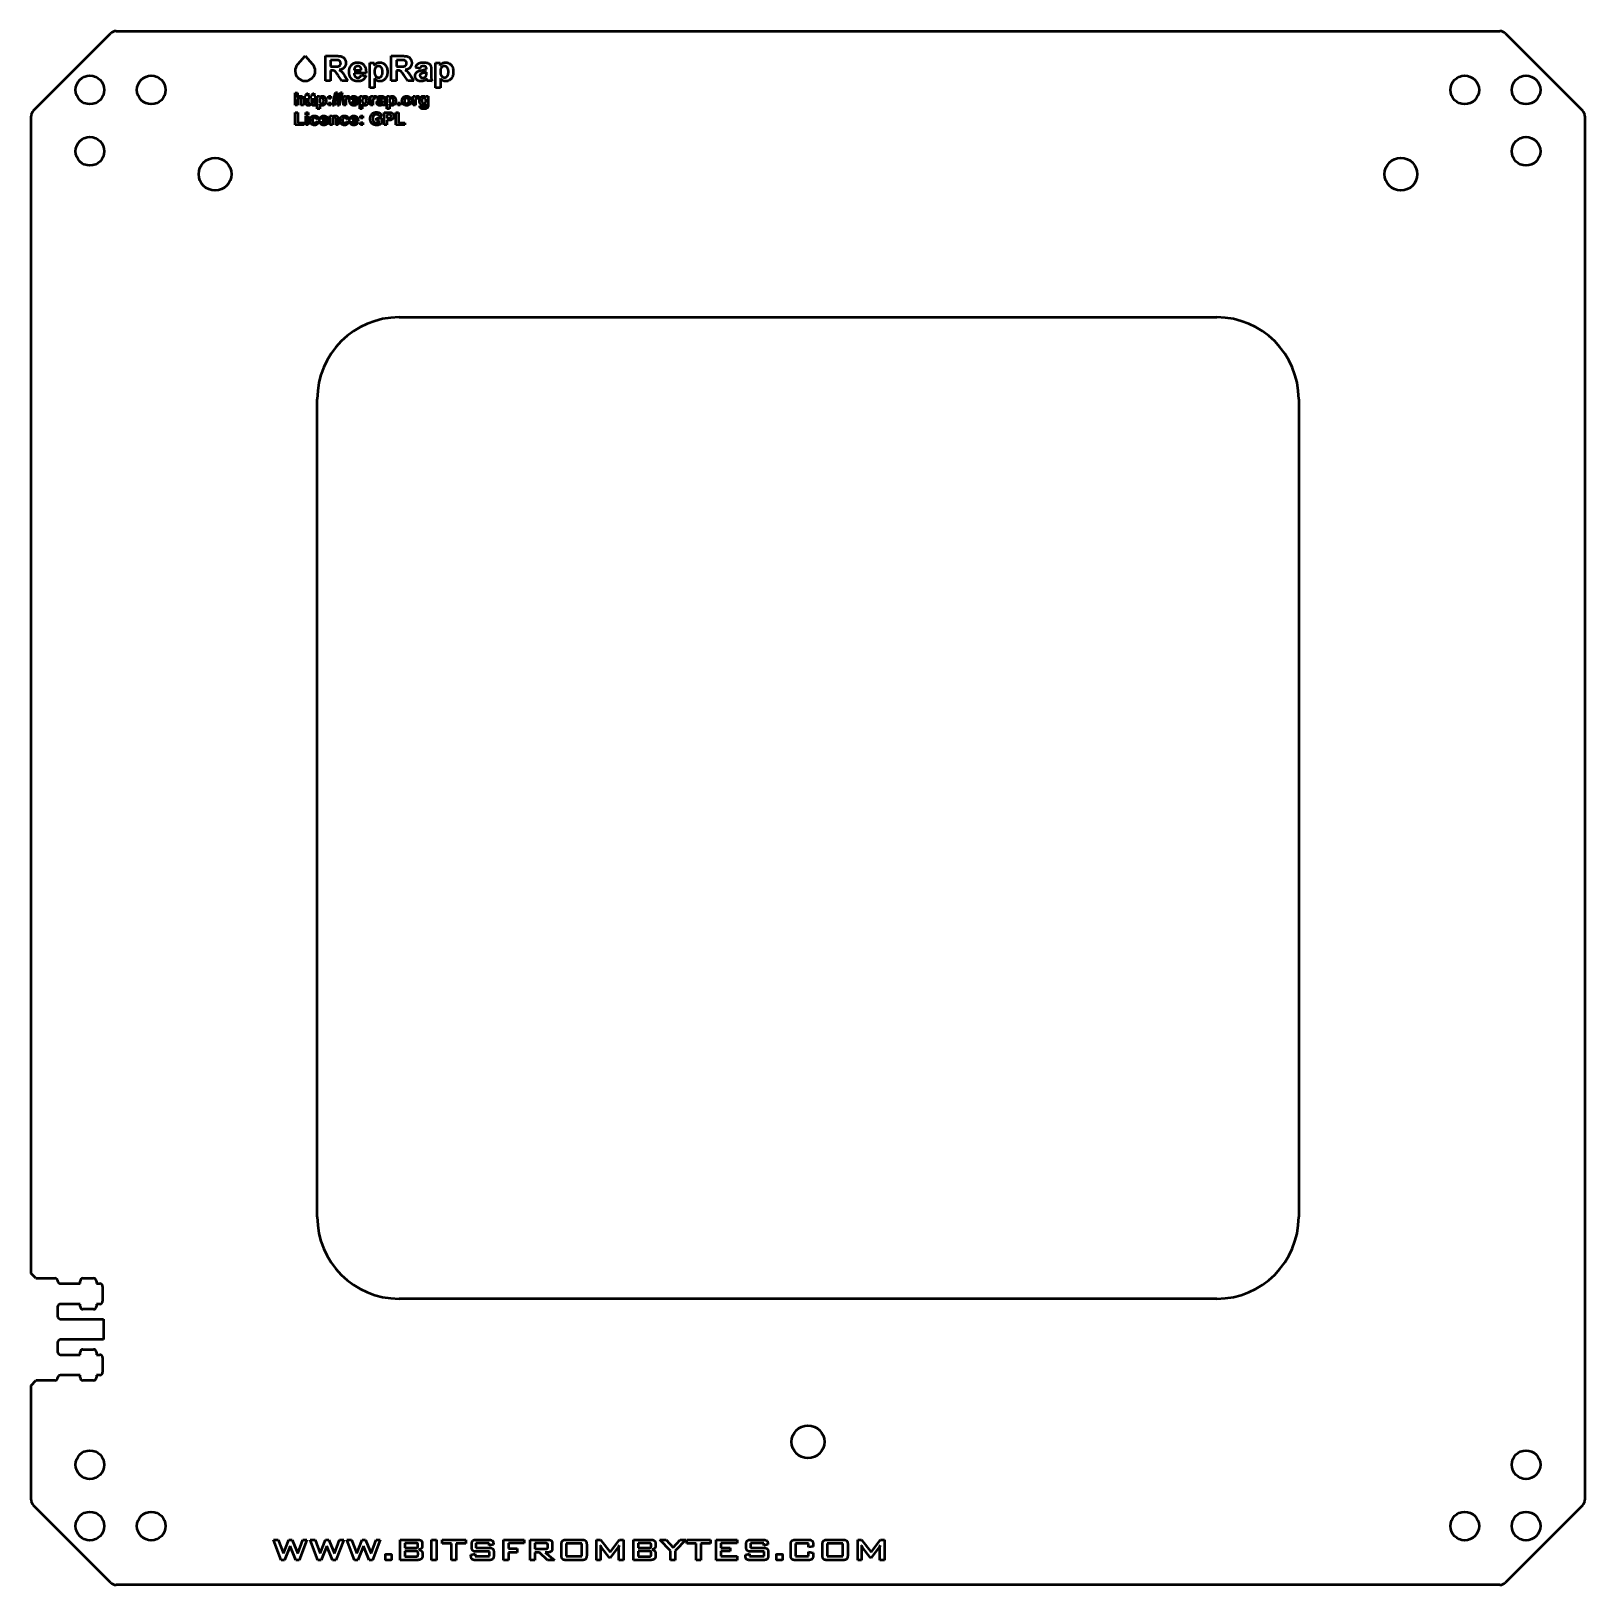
# Model space of a CAD drawing. Header units: millimetres. Extents: x -70 to 310, y -13 to 367.
import ezdxf

# ---------------------------------------------------------------- set-up
doc = ezdxf.new("R2010")
doc.units = ezdxf.units.MM
doc.layers.add('Visible (ISO)', color=7, linetype='Continuous', lineweight=50)

msp = doc.modelspace()

# ---------------------------------------------------------------- linework, layer by layer
at = {"layer": 'Visible (ISO)'}
for p, q in [((-69.83, 347.8), (-51, 366.63)), ((-49.59, 367.21), (288.76, 367.21)), ((290.17, 366.63), (309, 347.8)), ((-5.2, 359.15), (-3.38, 361.13)), ((-3.38, 361.13), (-1.57, 359.15)), ((1.57, 361.13), (4.17, 361.13)), ((1.57, 355.03), (1.57, 361.13)), ((17.68, 361.13), (20.27, 361.13)), ((17.68, 355.03), (17.68, 361.13)), ((3.77, 360.1), (2.81, 360.1)), ((2.81, 360.1), (2.81, 358.55)), ((2.81, 358.55), (3.72, 358.55)), ((2.81, 357.58), (2.81, 355.03)), ((3.06, 357.58), (2.81, 357.58)), ((8.59, 357.62), (10.34, 357.62)), ((12.42, 353.35), (12.42, 359.45)), ((12.42, 359.45), (13.51, 359.45)), ((13.51, 359.45), (13.51, 358.8)), ((19.87, 360.1), (18.91, 360.1)), ((18.91, 360.1), (18.91, 358.55)), ((18.91, 358.55), (19.82, 358.55)), ((18.91, 357.58), (18.91, 355.03)), ((19.16, 357.58), (18.91, 357.58)), ((24.69, 358.1), (23.63, 358.29)), ((26.26, 357.92), (26.26, 358.03)), ((27.41, 357.85), (27.39, 356.48)), ((28.52, 353.35), (28.52, 359.45)), ((28.52, 359.45), (29.61, 359.45)), ((29.61, 359.45), (29.61, 358.8)), ((2.81, 355.03), (1.57, 355.03)), ((5.59, 355.03), (4.7, 356.36)), ((7.07, 355.03), (5.59, 355.03)), ((6.32, 356.22), (7.07, 355.03)), ((11.51, 356.9), (8.58, 356.9)), ((10.28, 356.44), (11.44, 356.24)), ((13.59, 355.58), (13.59, 353.35)), ((18.91, 355.03), (17.68, 355.03)), ((21.69, 355.03), (20.8, 356.36)), ((23.17, 355.03), (21.69, 355.03)), ((22.42, 356.22), (23.17, 355.03)), ((26.26, 356.92), (26.26, 357.15)), ((27.66, 355.03), (26.5, 355.03)), ((29.69, 355.58), (29.69, 353.35)), ((-5.84, 352.11), (-5.26, 352.11)), ((-5.84, 349.06), (-5.84, 352.11)), ((-5.26, 352.11), (-5.26, 350.99)), ((-5.26, 350.17), (-5.26, 349.06)), ((-4.42, 349.06), (-4.42, 350.23)), ((-3.83, 350.36), (-3.83, 349.06)), ((-3.48, 351.27), (-3.21, 351.27)), ((-3.48, 350.81), (-3.48, 351.27)), ((-3.21, 350.81), (-3.48, 350.81)), ((-3.21, 351.71), (-2.63, 352.05)), ((-3.21, 351.27), (-3.21, 351.71)), ((-3.21, 349.84), (-3.21, 350.81)), ((-2.63, 352.05), (-2.63, 351.27)), ((-2.63, 351.27), (-2.23, 351.27)), ((-2.63, 350.81), (-2.63, 349.92)), ((-2.23, 350.81), (-2.63, 350.81)), ((-2.23, 351.27), (-2.23, 350.81)), ((-2.06, 351.27), (-1.79, 351.27)), ((-2.06, 350.81), (-2.06, 351.27)), ((-1.79, 350.81), (-2.06, 350.81)), ((-1.79, 351.71), (-1.21, 352.05)), ((-1.79, 351.27), (-1.79, 351.71)), ((-1.79, 349.84), (-1.79, 350.81)), ((-1.21, 352.05), (-1.21, 351.27)), ((-1.21, 351.27), (-0.81, 351.27)), ((-1.21, 350.81), (-1.21, 349.92)), ((-0.81, 350.81), (-1.21, 350.81)), ((-0.81, 351.27), (-0.81, 350.81)), ((-0.42, 348.22), (-0.42, 351.27)), ((-0.42, 351.27), (0.13, 351.27)), ((0.13, 351.27), (0.13, 350.95)), ((2.31, 351.27), (2.9, 351.27)), ((2.31, 350.69), (2.31, 351.27)), ((2.9, 350.69), (2.31, 350.69)), ((2.31, 349.65), (2.9, 349.65)), ((2.31, 349.06), (2.31, 349.65)), ((2.9, 351.27), (2.9, 350.69)), ((2.9, 349.65), (2.9, 349.06)), ((3.3, 349.01), (4.06, 352.16)), ((4.5, 352.16), (3.74, 349.01)), ((4.06, 352.16), (4.5, 352.16)), ((4.49, 349.01), (5.24, 352.16)), ((5.68, 352.16), (4.92, 349.01)), ((5.24, 352.16), (5.68, 352.16)), ((5.96, 351.27), (6.5, 351.27)), ((5.96, 349.06), (5.96, 351.27)), ((6.5, 351.27), (6.5, 350.96)), ((6.55, 349.74), (6.55, 349.06)), ((7.39, 351.21), (7.21, 350.7)), ((9.54, 350), (8.07, 350)), ((8.08, 350.36), (8.96, 350.36)), ((8.92, 349.76), (9.51, 349.67)), ((9.99, 348.22), (9.99, 351.27)), ((9.99, 351.27), (10.54, 351.27)), ((10.54, 351.27), (10.54, 350.95)), ((13.59, 353.35), (12.42, 353.35)), ((12.59, 351.27), (13.13, 351.27)), ((12.59, 349.06), (12.59, 351.27)), ((13.13, 351.27), (13.13, 350.96)), ((13.18, 349.74), (13.18, 349.06)), ((14.02, 351.21), (13.84, 350.7)), ((14.71, 350.6), (14.18, 350.69)), ((15.49, 350.5), (15.49, 350.56)), ((15.49, 350.01), (15.49, 350.12)), ((16.07, 350.47), (16.06, 349.79)), ((16.62, 348.22), (16.62, 351.27)), ((16.62, 351.27), (17.17, 351.27)), ((17.17, 351.27), (17.17, 350.95)), ((19.24, 349.65), (19.83, 349.65)), ((19.24, 349.06), (19.24, 349.65)), ((19.83, 349.65), (19.83, 349.06)), ((23.01, 351.27), (23.55, 351.27)), ((23.01, 349.06), (23.01, 351.27)), ((23.55, 351.27), (23.55, 350.96)), ((23.59, 349.74), (23.59, 349.06)), ((24.44, 351.21), (24.26, 350.7)), ((26.17, 351.27), (26.72, 351.27)), ((26.17, 350.96), (26.17, 351.27)), ((26.72, 351.27), (26.72, 349.29)), ((29.69, 353.35), (28.52, 353.35)), ((-70.42, 63.41), (-70.42, 346.38)), ((-5.26, 349.06), (-5.84, 349.06)), ((-5.82, 347.29), (-5.2, 347.29)), ((-5.82, 344.26), (-5.82, 347.29)), ((-5.2, 347.29), (-5.2, 344.78)), ((-3.83, 349.06), (-4.42, 349.06)), ((-3.24, 347.31), (-2.65, 347.31)), ((-3.24, 346.77), (-3.24, 347.31)), ((-2.65, 346.77), (-3.24, 346.77)), ((-3.24, 346.47), (-2.65, 346.47)), ((-3.24, 344.26), (-3.24, 346.47)), ((-2.65, 347.31), (-2.65, 346.77)), ((-2.65, 346.47), (-2.65, 344.26)), ((-2.23, 349.55), (-2.18, 349.1)), ((-0.81, 349.55), (-0.76, 349.1)), ((-0.13, 345.82), (-0.71, 345.71)), ((0.17, 348.22), (-0.42, 348.22)), ((0.17, 349.33), (0.17, 348.22)), ((2.9, 349.06), (2.31, 349.06)), ((2.68, 346.47), (3.22, 346.47)), ((2.68, 344.26), (2.68, 346.47)), ((3.22, 346.47), (3.22, 346.15)), ((3.74, 349.01), (3.3, 349.01)), ((4.92, 349.01), (4.49, 349.01)), ((6.55, 349.06), (5.96, 349.06)), ((7.21, 345.82), (6.63, 345.71)), ((10.58, 348.22), (9.99, 348.22)), ((10.13, 346.47), (10.72, 346.47)), ((10.13, 345.89), (10.13, 346.47)), ((10.72, 345.89), (10.13, 345.89)), ((10.58, 349.33), (10.58, 348.22)), ((10.72, 346.47), (10.72, 345.89)), ((13.18, 349.06), (12.59, 349.06)), ((14.05, 345.89), (15.38, 345.89)), ((14.05, 345.38), (14.05, 345.89)), ((15.34, 346.46), (14.73, 346.35)), ((15.38, 345.89), (15.38, 344.68)), ((16.19, 349.06), (15.61, 349.06)), ((15.95, 347.31), (16.93, 347.31)), ((15.95, 344.26), (15.95, 347.31)), ((16.86, 346.79), (16.56, 346.79)), ((16.56, 346.79), (16.56, 345.93)), ((16.56, 345.93), (16.9, 345.93)), ((17.21, 348.22), (16.62, 348.22)), ((17.21, 349.33), (17.21, 348.22)), ((18.8, 347.29), (19.42, 347.29)), ((18.8, 344.26), (18.8, 347.29)), ((19.83, 349.06), (19.24, 349.06)), ((19.42, 347.29), (19.42, 344.78)), ((23.59, 349.06), (23.01, 349.06)), ((24.63, 348.92), (25.3, 348.83)), ((26.13, 349.1), (26.13, 349.42)), ((309.58, 346.38), (309.58, 8.04)), ((-3.67, 344.26), (-5.82, 344.26)), ((-5.2, 344.78), (-3.67, 344.78)), ((-3.67, 344.78), (-3.67, 344.26)), ((-2.65, 344.26), (-3.24, 344.26)), ((-0.68, 345.11), (-0.1, 345.01)), ((2.21, 345.2), (0.74, 345.2)), ((0.75, 345.56), (1.63, 345.56)), ((1.59, 344.96), (2.18, 344.87)), ((3.26, 344.26), (2.68, 344.26)), ((3.26, 345.26), (3.26, 344.26)), ((4.11, 344.26), (4.11, 345.39)), ((4.69, 344.26), (4.11, 344.26)), ((4.69, 345.63), (4.69, 344.26)), ((6.67, 345.11), (7.24, 345.01)), ((9.55, 345.2), (8.08, 345.2)), ((8.09, 345.56), (8.97, 345.56)), ((8.93, 344.96), (9.52, 344.87)), ((10.13, 344.85), (10.72, 344.85)), ((10.13, 344.26), (10.13, 344.85)), ((10.72, 344.26), (10.13, 344.26)), ((10.72, 344.85), (10.72, 344.26)), ((14.75, 345.38), (14.05, 345.38)), ((14.75, 344.99), (14.75, 345.38)), ((16.56, 344.26), (15.95, 344.26)), ((16.56, 345.41), (16.56, 344.26)), ((16.96, 345.41), (16.56, 345.41)), ((20.95, 344.26), (18.8, 344.26)), ((19.42, 344.78), (20.95, 344.78)), ((20.95, 344.78), (20.95, 344.26)), ((19.58, 297.21), (219.58, 297.21)), ((-0.42, 77.21), (-0.42, 277.21)), ((239.58, 277.21), (239.58, 77.21)), ((-69.22, 62.21), (-70.42, 63.41)), ((-69.22, 62.21), (-64.61, 62.21)), ((-63.22, 60.91), (-58.42, 60.91)), ((-58.42, 60.91), (-58.42, 61.51)), ((-57.72, 62.21), (-55.12, 62.21)), ((-54.42, 61.51), (-54.42, 60.91)), ((-54.42, 60.91), (-53.62, 60.91)), ((-52.92, 60.21), (-52.92, 56.61)), ((219.58, 57.21), (19.58, 57.21)), ((-63.92, 55.21), (-63.92, 52.91)), ((-58.42, 55.91), (-63.22, 55.91)), ((-58.42, 55.31), (-58.42, 55.91)), ((-55.12, 54.61), (-57.72, 54.61)), ((-53.62, 55.91), (-54.42, 55.91)), ((-54.42, 55.91), (-54.42, 55.31)), ((-63.22, 52.21), (-52.67, 52.21)), ((-52.67, 52.21), (-52.67, 47.21)), ((-63.92, 46.51), (-63.92, 44.21)), ((-52.67, 47.21), (-63.22, 47.21)), ((-63.22, 43.51), (-58.42, 43.51)), ((-58.42, 43.51), (-58.42, 44.11)), ((-57.72, 44.81), (-55.12, 44.81)), ((-54.42, 44.11), (-54.42, 43.51)), ((-54.42, 43.51), (-53.62, 43.51)), ((-52.92, 42.81), (-52.92, 39.21)), ((-58.42, 38.51), (-63.22, 38.51)), ((-58.42, 37.91), (-58.42, 38.51)), ((-53.62, 38.51), (-54.42, 38.51)), ((-54.42, 38.51), (-54.42, 37.91)), ((-70.42, 36.01), (-69.22, 37.21)), ((-70.42, 8.04), (-70.42, 36.01)), ((-64.62, 37.21), (-69.22, 37.21)), ((-55.12, 37.21), (-57.72, 37.21)), ((-51, -12.2), (-69.83, 6.63)), ((309, 6.63), (290.17, -12.2)), ((-9.23, -6.73), (-11.15, -1.73)), ((-11.15, -1.73), (-9.95, -1.73)), ((-9.95, -1.73), (-8.68, -5.08)), ((-8.68, -5.08), (-7.36, -1.73)), ((-7.03, -3.27), (-8.42, -6.73)), ((-7.36, -1.73), (-6.54, -1.73)), ((-5.65, -6.73), (-7.03, -3.27)), ((-6.54, -1.73), (-5.19, -5.08)), ((-5.19, -5.08), (-3.98, -1.73)), ((-2.94, -1.73), (-4.87, -6.73)), ((-3.98, -1.73), (-2.94, -1.73)), ((-0.26, -6.73), (-2.19, -1.73)), ((-2.19, -1.73), (-0.98, -1.73)), ((-0.98, -1.73), (0.28, -5.08)), ((0.28, -5.08), (1.61, -1.73)), ((1.94, -3.27), (0.54, -6.73)), ((1.61, -1.73), (2.42, -1.73)), ((3.31, -6.73), (1.94, -3.27)), ((2.42, -1.73), (3.77, -5.08)), ((3.77, -5.08), (4.99, -1.73)), ((6.03, -1.73), (4.09, -6.73)), ((4.99, -1.73), (6.03, -1.73)), ((8.7, -6.73), (6.78, -1.73)), ((6.78, -1.73), (7.98, -1.73)), ((7.98, -1.73), (9.25, -5.08)), ((9.25, -5.08), (10.58, -1.73)), ((10.9, -3.27), (9.51, -6.73)), ((10.58, -1.73), (11.39, -1.73)), ((12.28, -6.73), (10.9, -3.27)), ((11.39, -1.73), (12.74, -5.08)), ((12.74, -5.08), (13.95, -1.73)), ((14.99, -1.73), (13.06, -6.73)), ((13.95, -1.73), (14.99, -1.73)), ((19.85, -6.73), (19.85, -1.73)), ((19.85, -1.73), (24.13, -1.73)), ((21, -2.54), (21, -3.73)), ((23.64, -2.54), (21, -2.54)), ((21, -3.73), (23.64, -3.73)), ((24.18, -3.37), (24.18, -2.9)), ((25.25, -2.7), (25.25, -3.31)), ((27.54, -6.73), (27.54, -1.73)), ((27.54, -1.73), (28.7, -1.73)), ((28.7, -1.73), (28.7, -6.73)), ((30.13, -2.63), (30.13, -1.73)), ((30.13, -1.73), (35.89, -1.73)), ((32.42, -2.63), (30.13, -2.63)), ((32.42, -6.73), (32.42, -2.63)), ((35.89, -2.63), (33.58, -2.63)), ((33.58, -2.63), (33.58, -6.73)), ((35.89, -1.73), (35.89, -2.63)), ((37.35, -3.47), (37.35, -2.91)), ((41.64, -2.61), (38.37, -2.61)), ((38.37, -2.61), (38.37, -3.68)), ((38.37, -3.68), (41.48, -3.68)), ((38.59, -1.73), (41.43, -1.73)), ((41.64, -3.17), (41.64, -2.61)), ((42.66, -2.93), (41.64, -3.17)), ((42.66, -2.83), (42.66, -2.93)), ((45.15, -6.73), (45.15, -1.73)), ((45.15, -1.73), (50.2, -1.73)), ((50.2, -2.61), (46.31, -2.61)), ((46.31, -2.61), (46.31, -3.92)), ((50.2, -1.73), (50.2, -2.61)), ((51.64, -6.73), (51.64, -1.73)), ((51.64, -1.73), (55.92, -1.73)), ((52.79, -2.6), (52.79, -3.98)), ((55.41, -2.6), (52.79, -2.6)), ((55.93, -3.59), (55.93, -2.99)), ((57.05, -2.7), (57.05, -3.87)), ((59.3, -5.55), (59.3, -2.91)), ((64.3, -2.63), (60.47, -2.63)), ((60.47, -2.63), (60.47, -5.79)), ((60.54, -1.73), (64.22, -1.73)), ((64.3, -5.79), (64.3, -2.63)), ((65.46, -2.91), (65.46, -5.55)), ((67.9, -6.73), (67.9, -1.73)), ((67.9, -1.73), (68.84, -1.73)), ((68.84, -1.73), (71.2, -4.75)), ((68.84, -3.64), (68.84, -6.73)), ((71, -6.13), (69.11, -3.62)), ((71.2, -4.75), (73.5, -1.73)), ((73.1, -3.63), (71.22, -6.13)), ((73.35, -6.73), (73.35, -3.64)), ((73.5, -1.73), (74.43, -1.73)), ((74.43, -1.73), (74.43, -6.73)), ((76.88, -6.73), (76.88, -1.73)), ((76.88, -1.73), (81.15, -1.73)), ((78.02, -2.54), (78.02, -3.73)), ((80.67, -2.54), (78.02, -2.54)), ((78.02, -3.73), (80.67, -3.73)), ((81.2, -3.37), (81.2, -2.9)), ((82.28, -2.7), (82.28, -3.31)), ((85.96, -4.49), (83.37, -1.73)), ((83.37, -1.73), (84.92, -1.73)), ((84.92, -1.73), (86.63, -3.65)), ((86.63, -3.65), (88.35, -1.73)), ((89.72, -1.73), (87.13, -4.46)), ((88.35, -1.73), (89.72, -1.73)), ((89.94, -2.63), (89.94, -1.73)), ((89.94, -1.73), (95.7, -1.73)), ((92.23, -2.63), (89.94, -2.63)), ((92.23, -6.73), (92.23, -2.63)), ((95.7, -2.63), (93.4, -2.63)), ((93.4, -2.63), (93.4, -6.73)), ((95.7, -1.73), (95.7, -2.63)), ((97.12, -6.73), (97.12, -1.73)), ((97.12, -1.73), (102.24, -1.73)), ((102.24, -2.58), (98.29, -2.58)), ((98.29, -2.58), (98.29, -3.69)), ((98.29, -3.69), (100.59, -3.69)), ((100.59, -3.69), (100.59, -4.55)), ((102.24, -1.73), (102.24, -2.58)), ((104.48, -3.47), (104.48, -2.91)), ((108.76, -2.61), (105.49, -2.61)), ((105.49, -2.61), (105.49, -3.68)), ((105.49, -3.68), (108.6, -3.68)), ((105.71, -1.73), (108.55, -1.73)), ((108.76, -3.17), (108.76, -2.61)), ((109.79, -2.93), (108.76, -3.17)), ((109.79, -2.83), (109.79, -2.93)), ((115.38, -5.55), (115.38, -2.91)), ((119.67, -2.63), (116.54, -2.63)), ((116.54, -2.63), (116.54, -5.79)), ((116.61, -1.73), (119.6, -1.73)), ((119.67, -3.57), (119.67, -2.63)), ((120.84, -3.39), (119.67, -3.57)), ((120.84, -2.91), (120.84, -3.39)), ((123.13, -5.55), (123.13, -2.91)), ((128.13, -2.63), (124.3, -2.63)), ((124.3, -2.63), (124.3, -5.79)), ((124.37, -1.73), (128.06, -1.73)), ((128.13, -5.79), (128.13, -2.63)), ((129.29, -2.91), (129.29, -5.55)), ((131.73, -6.73), (131.73, -1.73)), ((131.73, -1.73), (132.67, -1.73)), ((132.67, -1.73), (135.03, -4.75)), ((132.67, -3.64), (132.67, -6.73)), ((134.83, -6.13), (132.94, -3.62)), ((135.03, -4.75), (137.33, -1.73)), ((136.93, -3.63), (135.06, -6.13)), ((137.18, -6.73), (137.18, -3.64)), ((137.33, -1.73), (138.26, -1.73)), ((138.26, -1.73), (138.26, -6.73)), ((-8.42, -6.73), (-9.23, -6.73)), ((-4.87, -6.73), (-5.65, -6.73)), ((0.54, -6.73), (-0.26, -6.73)), ((4.09, -6.73), (3.31, -6.73)), ((9.51, -6.73), (8.7, -6.73)), ((13.06, -6.73), (12.28, -6.73)), ((16.22, -6.37), (16.22, -5.59)), ((17.32, -6.73), (16.45, -6.73)), ((16.62, -5.23), (17.49, -5.23)), ((17.72, -5.59), (17.72, -6.37)), ((23.82, -6.73), (19.85, -6.73)), ((21, -4.56), (21, -5.83)), ((23.64, -4.56), (21, -4.56)), ((21, -5.83), (23.64, -5.83)), ((24.21, -5.38), (24.21, -5)), ((25.29, -5.11), (25.29, -5.75)), ((28.7, -6.73), (27.54, -6.73)), ((33.58, -6.73), (32.42, -6.73)), ((37.15, -5.41), (38.17, -5.2)), ((37.15, -5.55), (37.15, -5.41)), ((38.17, -5.2), (38.17, -5.79)), ((38.17, -5.79), (41.71, -5.79)), ((41.48, -6.73), (38.4, -6.73)), ((41.71, -4.65), (38.59, -4.65)), ((41.71, -5.79), (41.71, -4.65)), ((42.73, -4.86), (42.73, -5.55)), ((46.31, -6.73), (45.15, -6.73)), ((46.31, -3.92), (48.42, -3.92)), ((48.42, -4.83), (46.31, -4.83)), ((46.31, -4.83), (46.31, -6.73)), ((48.42, -3.92), (48.42, -4.83)), ((52.79, -6.73), (51.64, -6.73)), ((52.79, -3.98), (55.41, -3.98)), ((53.89, -4.84), (52.79, -4.84)), ((52.79, -4.84), (52.79, -6.73)), ((55.91, -6.73), (53.89, -4.84)), ((55.92, -4.84), (55.27, -4.84)), ((55.27, -4.84), (57.58, -6.73)), ((57.58, -6.73), (55.91, -6.73)), ((60.47, -5.79), (64.3, -5.79)), ((64.22, -6.73), (60.54, -6.73)), ((68.84, -6.73), (67.9, -6.73)), ((71.22, -6.13), (71, -6.13)), ((74.43, -6.73), (73.35, -6.73)), ((80.85, -6.73), (76.88, -6.73)), ((78.02, -4.56), (78.02, -5.83)), ((80.67, -4.56), (78.02, -4.56)), ((78.02, -5.83), (80.67, -5.83)), ((81.23, -5.38), (81.23, -5)), ((82.32, -5.11), (82.32, -5.75)), ((85.96, -6.73), (85.96, -4.49)), ((87.13, -6.73), (85.96, -6.73)), ((87.13, -4.46), (87.13, -6.73)), ((93.4, -6.73), (92.23, -6.73)), ((102.29, -6.73), (97.12, -6.73)), ((100.59, -4.55), (98.29, -4.55)), ((98.29, -4.55), (98.29, -5.79)), ((98.29, -5.79), (102.29, -5.79)), ((102.29, -5.79), (102.29, -6.73)), ((104.27, -5.41), (105.3, -5.2)), ((104.27, -5.55), (104.27, -5.41)), ((105.3, -5.2), (105.3, -5.79)), ((105.3, -5.79), (108.83, -5.79)), ((108.6, -6.73), (105.52, -6.73)), ((108.83, -4.65), (105.71, -4.65)), ((108.83, -5.79), (108.83, -4.65)), ((109.86, -4.86), (109.86, -5.55)), ((111.85, -6.37), (111.85, -5.59)), ((112.95, -6.73), (112.08, -6.73)), ((112.25, -5.23), (113.12, -5.23)), ((113.35, -5.59), (113.35, -6.37)), ((116.54, -5.79), (119.67, -5.79)), ((119.6, -6.73), (116.61, -6.73)), ((119.67, -5.79), (119.67, -4.71)), ((119.67, -4.71), (120.84, -4.96)), ((120.84, -4.96), (120.84, -5.55)), ((124.3, -5.79), (128.13, -5.79)), ((128.06, -6.73), (124.37, -6.73)), ((132.67, -6.73), (131.73, -6.73)), ((135.06, -6.13), (134.83, -6.13)), ((138.26, -6.73), (137.18, -6.73)), ((288.76, -12.79), (-49.59, -12.79))]:
    msp.add_line(p, q, dxfattribs=at)
at = {"layer": 'Visible (ISO)', "flags": 128}
for points in [[(4.17, 361.13), (4.41, 361.13), (4.63, 361.12), (4.83, 361.11), (5.01, 361.09), (5.18, 361.07), (5.34, 361.04), (5.47, 361), (5.59, 360.96), (5.7, 360.92), (5.8, 360.87), (5.9, 360.81), (5.99, 360.74), (6.08, 360.66), (6.16, 360.57), (6.23, 360.48), (6.3, 360.38), (6.36, 360.27), (6.42, 360.16), (6.46, 360.05), (6.5, 359.93), (6.53, 359.81), (6.55, 359.68), (6.56, 359.55), (6.57, 359.42)], [(20.27, 361.13), (20.51, 361.13), (20.73, 361.12), (20.93, 361.11), (21.12, 361.09), (21.29, 361.07), (21.44, 361.04), (21.57, 361), (21.69, 360.96), (21.8, 360.92), (21.9, 360.87), (22, 360.81), (22.09, 360.74), (22.18, 360.66), (22.26, 360.57), (22.33, 360.48), (22.4, 360.38), (22.46, 360.27), (22.52, 360.16), (22.56, 360.05), (22.6, 359.93), (22.63, 359.81), (22.65, 359.68), (22.66, 359.55), (22.67, 359.42)], [(4.7, 356.36), (4.59, 356.53), (4.48, 356.68), (4.39, 356.82), (4.3, 356.94), (4.22, 357.04), (4.16, 357.13), (4.1, 357.2), (4.05, 357.26), (4.01, 357.3), (3.96, 357.34), (3.92, 357.38), (3.87, 357.41), (3.82, 357.44), (3.78, 357.47), (3.73, 357.49), (3.68, 357.51), (3.63, 357.53), (3.57, 357.54), (3.5, 357.55), (3.43, 357.56), (3.35, 357.57), (3.26, 357.57), (3.16, 357.58), (3.06, 357.58)], [(3.72, 358.55), (3.93, 358.55), (4.12, 358.55), (4.29, 358.56), (4.44, 358.57), (4.57, 358.58), (4.67, 358.59), (4.76, 358.61), (4.83, 358.62), (4.88, 358.64), (4.93, 358.67), (4.98, 358.69), (5.02, 358.73), (5.07, 358.76), (5.1, 358.8), (5.14, 358.84), (5.17, 358.88), (5.2, 358.93), (5.23, 358.98), (5.25, 359.03), (5.27, 359.09), (5.28, 359.15), (5.29, 359.21), (5.3, 359.27), (5.3, 359.34)], [(4.67, 360.08), (4.66, 360.08), (4.64, 360.08), (4.62, 360.08), (4.6, 360.08), (4.58, 360.09), (4.56, 360.09), (4.53, 360.09), (4.5, 360.09), (4.47, 360.09), (4.44, 360.09), (4.41, 360.09), (4.37, 360.09), (4.33, 360.09), (4.29, 360.09), (4.25, 360.09), (4.2, 360.1), (4.15, 360.1), (4.11, 360.1), (4.05, 360.1), (4, 360.1), (3.95, 360.1), (3.89, 360.1), (3.83, 360.1), (3.77, 360.1)], [(5.3, 359.34), (5.3, 359.39), (5.29, 359.44), (5.29, 359.49), (5.28, 359.53), (5.27, 359.58), (5.26, 359.62), (5.24, 359.66), (5.23, 359.7), (5.21, 359.73), (5.18, 359.77), (5.16, 359.8), (5.13, 359.84), (5.1, 359.87), (5.07, 359.9), (5.04, 359.92), (5.01, 359.95), (4.97, 359.97), (4.94, 359.99), (4.9, 360.01), (4.85, 360.03), (4.81, 360.04), (4.77, 360.06), (4.72, 360.07), (4.67, 360.08)], [(6.57, 359.42), (6.56, 359.31), (6.56, 359.2), (6.54, 359.09), (6.52, 358.99), (6.5, 358.89), (6.47, 358.79), (6.43, 358.7), (6.39, 358.61), (6.34, 358.53), (6.29, 358.44), (6.23, 358.36), (6.17, 358.29), (6.1, 358.21), (6.02, 358.15), (5.94, 358.08), (5.85, 358.02), (5.76, 357.97), (5.66, 357.92), (5.56, 357.88), (5.45, 357.84), (5.34, 357.8), (5.22, 357.77), (5.09, 357.74), (4.96, 357.72)], [(4.96, 357.72), (5.02, 357.68), (5.09, 357.64), (5.15, 357.6), (5.21, 357.56), (5.27, 357.52), (5.32, 357.48), (5.38, 357.43), (5.43, 357.39), (5.48, 357.35), (5.53, 357.3), (5.57, 357.26), (5.62, 357.21), (5.66, 357.16), (5.71, 357.11), (5.76, 357.04), (5.81, 356.98), (5.87, 356.9), (5.92, 356.82), (5.98, 356.74), (6.05, 356.65), (6.11, 356.55), (6.18, 356.44), (6.25, 356.34), (6.32, 356.22)], [(7.38, 357.21), (7.38, 357.39), (7.39, 357.56), (7.41, 357.73), (7.44, 357.89), (7.48, 358.04), (7.52, 358.19), (7.57, 358.33), (7.63, 358.46), (7.7, 358.59), (7.78, 358.71), (7.86, 358.82), (7.95, 358.93), (8.05, 359.03), (8.15, 359.12), (8.26, 359.2), (8.37, 359.27), (8.48, 359.34), (8.6, 359.39), (8.72, 359.44), (8.85, 359.48), (8.98, 359.51), (9.12, 359.53), (9.26, 359.54), (9.4, 359.55)], [(7.81, 355.69), (7.78, 355.74), (7.74, 355.79), (7.71, 355.84), (7.68, 355.9), (7.65, 355.95), (7.62, 356.01), (7.6, 356.06), (7.57, 356.12), (7.55, 356.18), (7.53, 356.24), (7.5, 356.3), (7.49, 356.37), (7.47, 356.43), (7.45, 356.5), (7.44, 356.56), (7.43, 356.63), (7.41, 356.7), (7.4, 356.77), (7.4, 356.84), (7.39, 356.91), (7.38, 356.98), (7.38, 357.05), (7.38, 357.13), (7.38, 357.21)], [(8.84, 358.38), (8.82, 358.35), (8.8, 358.33), (8.78, 358.3), (8.77, 358.28), (8.75, 358.25), (8.73, 358.23), (8.72, 358.2), (8.7, 358.17), (8.69, 358.14), (8.68, 358.11), (8.67, 358.08), (8.66, 358.05), (8.65, 358.02), (8.64, 357.98), (8.63, 357.95), (8.62, 357.92), (8.62, 357.88), (8.61, 357.85), (8.61, 357.81), (8.6, 357.77), (8.6, 357.74), (8.6, 357.7), (8.6, 357.66), (8.59, 357.62)], [(9.47, 358.66), (9.44, 358.66), (9.41, 358.65), (9.38, 358.65), (9.35, 358.65), (9.32, 358.64), (9.29, 358.64), (9.26, 358.63), (9.23, 358.63), (9.21, 358.62), (9.18, 358.61), (9.15, 358.6), (9.12, 358.59), (9.1, 358.57), (9.07, 358.56), (9.05, 358.55), (9.02, 358.53), (9, 358.52), (8.97, 358.5), (8.95, 358.48), (8.93, 358.46), (8.91, 358.44), (8.88, 358.42), (8.86, 358.4), (8.84, 358.38)], [(9.4, 359.55), (9.57, 359.54), (9.72, 359.53), (9.87, 359.51), (10.01, 359.48), (10.15, 359.44), (10.29, 359.39), (10.41, 359.33), (10.53, 359.26), (10.65, 359.18), (10.76, 359.1), (10.86, 359), (10.96, 358.9), (11.05, 358.78), (11.13, 358.66), (11.21, 358.53), (11.27, 358.39), (11.33, 358.24), (11.38, 358.07), (11.42, 357.9), (11.45, 357.72), (11.48, 357.53), (11.5, 357.33), (11.51, 357.12), (11.51, 356.9)], [(10.34, 357.62), (10.34, 357.7), (10.33, 357.78), (10.32, 357.86), (10.31, 357.93), (10.29, 358), (10.27, 358.07), (10.25, 358.13), (10.22, 358.19), (10.19, 358.24), (10.16, 358.3), (10.12, 358.35), (10.08, 358.39), (10.04, 358.43), (9.99, 358.47), (9.95, 358.51), (9.9, 358.54), (9.85, 358.57), (9.8, 358.59), (9.75, 358.61), (9.7, 358.63), (9.65, 358.64), (9.59, 358.65), (9.53, 358.65), (9.47, 358.66)], [(13.51, 358.8), (13.55, 358.86), (13.59, 358.91), (13.63, 358.96), (13.67, 359.01), (13.72, 359.06), (13.76, 359.1), (13.81, 359.15), (13.86, 359.19), (13.92, 359.23), (13.97, 359.27), (14.03, 359.31), (14.09, 359.34), (14.15, 359.37), (14.21, 359.41), (14.27, 359.43), (14.34, 359.46), (14.4, 359.48), (14.47, 359.5), (14.54, 359.51), (14.6, 359.53), (14.67, 359.54), (14.75, 359.54), (14.82, 359.55), (14.89, 359.55)], [(14.57, 358.62), (14.5, 358.62), (14.43, 358.61), (14.37, 358.6), (14.3, 358.59), (14.24, 358.57), (14.18, 358.54), (14.12, 358.51), (14.06, 358.48), (14.01, 358.44), (13.96, 358.39), (13.91, 358.35), (13.86, 358.29), (13.81, 358.24), (13.77, 358.17), (13.73, 358.11), (13.7, 358.04), (13.67, 357.96), (13.65, 357.88), (13.62, 357.8), (13.61, 357.71), (13.59, 357.62), (13.58, 357.52), (13.58, 357.42), (13.57, 357.32)], [(13.57, 357.32), (13.58, 357.2), (13.58, 357.08), (13.59, 356.97), (13.61, 356.86), (13.63, 356.76), (13.65, 356.67), (13.68, 356.58), (13.71, 356.5), (13.74, 356.42), (13.78, 356.35), (13.82, 356.28), (13.87, 356.22), (13.92, 356.16), (13.97, 356.11), (14.03, 356.06), (14.08, 356.02), (14.14, 355.98), (14.2, 355.95), (14.26, 355.92), (14.32, 355.9), (14.39, 355.88), (14.45, 355.87), (14.52, 355.86), (14.59, 355.86)], [(15.55, 357.26), (15.54, 357.37), (15.54, 357.48), (15.53, 357.58), (15.51, 357.68), (15.5, 357.77), (15.48, 357.86), (15.45, 357.94), (15.42, 358.02), (15.39, 358.1), (15.35, 358.16), (15.31, 358.23), (15.27, 358.29), (15.22, 358.34), (15.17, 358.39), (15.12, 358.43), (15.07, 358.47), (15.01, 358.51), (14.95, 358.54), (14.9, 358.57), (14.83, 358.59), (14.77, 358.6), (14.71, 358.61), (14.64, 358.62), (14.57, 358.62)], [(14.59, 355.86), (14.66, 355.86), (14.73, 355.87), (14.79, 355.88), (14.85, 355.9), (14.91, 355.92), (14.97, 355.94), (15.02, 355.97), (15.08, 356.01), (15.13, 356.04), (15.18, 356.09), (15.23, 356.14), (15.27, 356.19), (15.32, 356.24), (15.36, 356.31), (15.39, 356.38), (15.42, 356.45), (15.45, 356.53), (15.48, 356.62), (15.5, 356.71), (15.52, 356.81), (15.53, 356.91), (15.54, 357.02), (15.54, 357.14), (15.55, 357.26)], [(14.89, 359.55), (15.02, 359.54), (15.14, 359.53), (15.26, 359.51), (15.38, 359.48), (15.49, 359.44), (15.6, 359.4), (15.71, 359.34), (15.81, 359.28), (15.92, 359.21), (16.01, 359.13), (16.11, 359.04), (16.2, 358.95), (16.28, 358.84), (16.36, 358.73), (16.43, 358.62), (16.5, 358.49), (16.55, 358.36), (16.6, 358.23), (16.64, 358.08), (16.68, 357.93), (16.7, 357.78), (16.72, 357.61), (16.73, 357.44), (16.74, 357.27)], [(16.74, 357.27), (16.73, 357.08), (16.72, 356.91), (16.7, 356.74), (16.68, 356.58), (16.64, 356.43), (16.6, 356.28), (16.55, 356.14), (16.5, 356.01), (16.43, 355.88), (16.36, 355.76), (16.28, 355.65), (16.19, 355.55), (16.1, 355.45), (16.01, 355.36), (15.91, 355.28), (15.81, 355.2), (15.7, 355.14), (15.6, 355.09), (15.49, 355.04), (15.37, 355), (15.25, 354.97), (15.13, 354.95), (15.01, 354.94), (14.89, 354.93)], [(20.8, 356.36), (20.69, 356.53), (20.58, 356.68), (20.49, 356.82), (20.4, 356.94), (20.32, 357.04), (20.26, 357.13), (20.2, 357.2), (20.15, 357.26), (20.11, 357.3), (20.06, 357.34), (20.02, 357.38), (19.97, 357.41), (19.92, 357.44), (19.88, 357.47), (19.83, 357.49), (19.78, 357.51), (19.73, 357.53), (19.67, 357.54), (19.6, 357.55), (19.53, 357.56), (19.45, 357.57), (19.36, 357.57), (19.26, 357.58), (19.16, 357.58)], [(19.82, 358.55), (20.03, 358.55), (20.22, 358.55), (20.39, 358.56), (20.54, 358.57), (20.67, 358.58), (20.78, 358.59), (20.86, 358.61), (20.93, 358.62), (20.98, 358.64), (21.03, 358.67), (21.08, 358.69), (21.12, 358.73), (21.17, 358.76), (21.2, 358.8), (21.24, 358.84), (21.27, 358.88), (21.3, 358.93), (21.33, 358.98), (21.35, 359.03), (21.37, 359.09), (21.38, 359.15), (21.39, 359.21), (21.4, 359.27), (21.4, 359.34)], [(20.77, 360.08), (20.76, 360.08), (20.74, 360.08), (20.72, 360.08), (20.7, 360.08), (20.68, 360.09), (20.66, 360.09), (20.63, 360.09), (20.6, 360.09), (20.57, 360.09), (20.54, 360.09), (20.51, 360.09), (20.47, 360.09), (20.43, 360.09), (20.39, 360.09), (20.35, 360.09), (20.3, 360.1), (20.26, 360.1), (20.21, 360.1), (20.16, 360.1), (20.1, 360.1), (20.05, 360.1), (19.99, 360.1), (19.93, 360.1), (19.87, 360.1)], [(21.4, 359.34), (21.4, 359.39), (21.39, 359.44), (21.39, 359.49), (21.38, 359.53), (21.37, 359.58), (21.36, 359.62), (21.34, 359.66), (21.33, 359.7), (21.31, 359.73), (21.28, 359.77), (21.26, 359.8), (21.23, 359.84), (21.21, 359.87), (21.18, 359.9), (21.14, 359.92), (21.11, 359.95), (21.07, 359.97), (21.04, 359.99), (21, 360.01), (20.96, 360.03), (20.91, 360.04), (20.87, 360.06), (20.82, 360.07), (20.77, 360.08)], [(22.67, 359.42), (22.67, 359.31), (22.66, 359.2), (22.64, 359.09), (22.62, 358.99), (22.6, 358.89), (22.57, 358.79), (22.53, 358.7), (22.49, 358.61), (22.44, 358.53), (22.39, 358.44), (22.33, 358.36), (22.27, 358.29), (22.2, 358.21), (22.12, 358.15), (22.04, 358.08), (21.95, 358.02), (21.86, 357.97), (21.76, 357.92), (21.66, 357.88), (21.55, 357.84), (21.44, 357.8), (21.32, 357.77), (21.19, 357.74), (21.06, 357.72)], [(21.06, 357.72), (21.13, 357.68), (21.19, 357.64), (21.25, 357.6), (21.31, 357.56), (21.37, 357.52), (21.42, 357.48), (21.48, 357.43), (21.53, 357.39), (21.58, 357.35), (21.63, 357.3), (21.68, 357.26), (21.72, 357.21), (21.76, 357.16), (21.81, 357.11), (21.86, 357.04), (21.91, 356.98), (21.97, 356.9), (22.03, 356.82), (22.09, 356.74), (22.15, 356.65), (22.21, 356.55), (22.28, 356.44), (22.35, 356.34), (22.42, 356.22)], [(23.51, 356.24), (23.51, 356.33), (23.52, 356.42), (23.54, 356.51), (23.55, 356.59), (23.58, 356.68), (23.61, 356.76), (23.65, 356.83), (23.69, 356.91), (23.74, 356.98), (23.79, 357.05), (23.84, 357.11), (23.9, 357.17), (23.97, 357.22), (24.04, 357.27), (24.11, 357.32), (24.19, 357.36), (24.28, 357.39), (24.37, 357.43), (24.47, 357.47), (24.59, 357.5), (24.71, 357.54), (24.84, 357.57), (24.98, 357.6), (25.12, 357.63)], [(23.63, 358.29), (23.66, 358.4), (23.7, 358.5), (23.74, 358.59), (23.78, 358.68), (23.83, 358.77), (23.88, 358.85), (23.93, 358.93), (23.99, 359), (24.05, 359.07), (24.11, 359.13), (24.18, 359.19), (24.25, 359.24), (24.33, 359.29), (24.41, 359.34), (24.49, 359.38), (24.59, 359.41), (24.69, 359.44), (24.79, 359.47), (24.9, 359.5), (25.02, 359.51), (25.14, 359.53), (25.27, 359.54), (25.41, 359.55), (25.55, 359.55)], [(25.46, 358.66), (25.41, 358.66), (25.36, 358.65), (25.32, 358.65), (25.27, 358.64), (25.23, 358.63), (25.18, 358.63), (25.15, 358.61), (25.11, 358.6), (25.07, 358.59), (25.04, 358.57), (25, 358.55), (24.97, 358.53), (24.95, 358.51), (24.92, 358.49), (24.89, 358.46), (24.86, 358.43), (24.84, 358.4), (24.82, 358.36), (24.79, 358.33), (24.77, 358.29), (24.75, 358.24), (24.73, 358.2), (24.71, 358.15), (24.69, 358.1)], [(25.12, 357.63), (25.19, 357.64), (25.26, 357.65), (25.32, 357.67), (25.38, 357.68), (25.44, 357.69), (25.5, 357.7), (25.56, 357.72), (25.61, 357.73), (25.67, 357.74), (25.72, 357.75), (25.77, 357.77), (25.82, 357.78), (25.86, 357.79), (25.91, 357.8), (25.95, 357.81), (25.99, 357.82), (26.03, 357.84), (26.07, 357.85), (26.1, 357.86), (26.14, 357.87), (26.17, 357.88), (26.2, 357.89), (26.23, 357.91), (26.26, 357.92)], [(26.26, 358.03), (26.26, 358.09), (26.25, 358.14), (26.25, 358.19), (26.24, 358.24), (26.23, 358.28), (26.22, 358.32), (26.2, 358.36), (26.18, 358.39), (26.16, 358.43), (26.14, 358.46), (26.12, 358.49), (26.09, 358.51), (26.06, 358.53), (26.03, 358.56), (25.99, 358.58), (25.95, 358.59), (25.9, 358.61), (25.85, 358.62), (25.8, 358.63), (25.74, 358.64), (25.67, 358.65), (25.61, 358.65), (25.54, 358.66), (25.46, 358.66)], [(25.55, 359.55), (25.74, 359.55), (25.91, 359.54), (26.08, 359.52), (26.23, 359.5), (26.37, 359.48), (26.5, 359.44), (26.61, 359.41), (26.72, 359.36), (26.81, 359.31), (26.89, 359.26), (26.97, 359.21), (27.04, 359.15), (27.11, 359.09), (27.16, 359.03), (27.21, 358.96), (27.26, 358.89), (27.29, 358.81), (27.32, 358.72), (27.35, 358.61), (27.37, 358.49), (27.39, 358.35), (27.4, 358.2), (27.41, 358.03), (27.41, 357.85)], [(29.61, 358.8), (29.65, 358.86), (29.69, 358.91), (29.73, 358.96), (29.77, 359.01), (29.82, 359.06), (29.87, 359.1), (29.91, 359.15), (29.96, 359.19), (30.02, 359.23), (30.07, 359.27), (30.13, 359.31), (30.19, 359.34), (30.25, 359.37), (30.31, 359.41), (30.37, 359.43), (30.44, 359.46), (30.5, 359.48), (30.57, 359.5), (30.64, 359.51), (30.71, 359.53), (30.78, 359.54), (30.85, 359.54), (30.92, 359.55), (30.99, 359.55)], [(30.67, 358.62), (30.6, 358.62), (30.53, 358.61), (30.47, 358.6), (30.4, 358.59), (30.34, 358.57), (30.28, 358.54), (30.22, 358.51), (30.16, 358.48), (30.11, 358.44), (30.06, 358.39), (30.01, 358.35), (29.96, 358.29), (29.91, 358.24), (29.87, 358.17), (29.83, 358.11), (29.8, 358.04), (29.77, 357.96), (29.75, 357.88), (29.72, 357.8), (29.71, 357.71), (29.69, 357.62), (29.68, 357.52), (29.68, 357.42), (29.68, 357.32)], [(29.68, 357.32), (29.68, 357.2), (29.68, 357.08), (29.69, 356.97), (29.71, 356.86), (29.73, 356.76), (29.75, 356.67), (29.78, 356.58), (29.81, 356.5), (29.84, 356.42), (29.88, 356.35), (29.93, 356.28), (29.97, 356.22), (30.02, 356.16), (30.08, 356.11), (30.13, 356.06), (30.19, 356.02), (30.24, 355.98), (30.3, 355.95), (30.36, 355.92), (30.43, 355.9), (30.49, 355.88), (30.56, 355.87), (30.62, 355.86), (30.69, 355.86)], [(31.65, 357.26), (31.64, 357.37), (31.64, 357.48), (31.63, 357.58), (31.62, 357.68), (31.6, 357.77), (31.58, 357.86), (31.55, 357.94), (31.52, 358.02), (31.49, 358.1), (31.45, 358.16), (31.41, 358.23), (31.37, 358.29), (31.32, 358.34), (31.27, 358.39), (31.22, 358.43), (31.17, 358.47), (31.11, 358.51), (31.05, 358.54), (31, 358.57), (30.94, 358.59), (30.87, 358.6), (30.81, 358.61), (30.74, 358.62), (30.67, 358.62)], [(30.69, 355.86), (30.76, 355.86), (30.83, 355.87), (30.89, 355.88), (30.95, 355.9), (31.01, 355.92), (31.07, 355.94), (31.12, 355.97), (31.18, 356.01), (31.23, 356.04), (31.28, 356.09), (31.33, 356.14), (31.37, 356.19), (31.42, 356.24), (31.46, 356.31), (31.49, 356.38), (31.53, 356.45), (31.55, 356.53), (31.58, 356.62), (31.6, 356.71), (31.62, 356.81), (31.63, 356.91), (31.64, 357.02), (31.64, 357.14), (31.65, 357.26)], [(30.99, 359.55), (31.12, 359.54), (31.24, 359.53), (31.36, 359.51), (31.48, 359.48), (31.59, 359.44), (31.7, 359.4), (31.81, 359.34), (31.92, 359.28), (32.02, 359.21), (32.11, 359.13), (32.21, 359.04), (32.3, 358.95), (32.39, 358.84), (32.46, 358.73), (32.53, 358.62), (32.6, 358.49), (32.65, 358.36), (32.7, 358.23), (32.74, 358.08), (32.78, 357.93), (32.8, 357.78), (32.82, 357.61), (32.83, 357.44), (32.84, 357.27)], [(32.84, 357.27), (32.83, 357.08), (32.82, 356.91), (32.8, 356.74), (32.78, 356.58), (32.74, 356.43), (32.7, 356.28), (32.65, 356.14), (32.6, 356.01), (32.53, 355.88), (32.46, 355.76), (32.38, 355.65), (32.3, 355.55), (32.2, 355.45), (32.11, 355.36), (32.01, 355.28), (31.91, 355.2), (31.8, 355.14), (31.7, 355.09), (31.59, 355.04), (31.47, 355), (31.36, 354.97), (31.24, 354.95), (31.11, 354.94), (30.99, 354.93)], [(9.52, 354.93), (9.42, 354.93), (9.33, 354.94), (9.24, 354.94), (9.15, 354.95), (9.07, 354.96), (8.98, 354.98), (8.9, 355), (8.82, 355.02), (8.74, 355.04), (8.66, 355.06), (8.59, 355.09), (8.52, 355.12), (8.45, 355.15), (8.38, 355.19), (8.31, 355.23), (8.25, 355.27), (8.19, 355.31), (8.13, 355.36), (8.07, 355.4), (8.01, 355.45), (7.96, 355.51), (7.91, 355.56), (7.86, 355.62), (7.81, 355.69)], [(8.58, 356.9), (8.58, 356.82), (8.59, 356.74), (8.6, 356.66), (8.61, 356.58), (8.63, 356.51), (8.65, 356.44), (8.68, 356.37), (8.71, 356.31), (8.74, 356.25), (8.78, 356.2), (8.82, 356.14), (8.86, 356.09), (8.91, 356.05), (8.95, 356.01), (9, 355.97), (9.05, 355.93), (9.11, 355.9), (9.16, 355.88), (9.22, 355.86), (9.28, 355.84), (9.34, 355.82), (9.4, 355.81), (9.47, 355.81), (9.53, 355.81)], [(11.44, 356.24), (11.41, 356.14), (11.36, 356.04), (11.32, 355.94), (11.27, 355.85), (11.21, 355.76), (11.16, 355.68), (11.1, 355.6), (11.03, 355.52), (10.96, 355.45), (10.89, 355.39), (10.81, 355.32), (10.74, 355.27), (10.65, 355.21), (10.57, 355.16), (10.48, 355.12), (10.38, 355.08), (10.29, 355.05), (10.19, 355.02), (10.09, 354.99), (9.98, 354.97), (9.87, 354.95), (9.76, 354.94), (9.64, 354.93), (9.52, 354.93)], [(9.53, 355.81), (9.58, 355.81), (9.62, 355.81), (9.67, 355.82), (9.71, 355.82), (9.75, 355.83), (9.79, 355.84), (9.82, 355.86), (9.86, 355.87), (9.9, 355.89), (9.93, 355.91), (9.96, 355.93), (9.99, 355.95), (10.02, 355.98), (10.05, 356.01), (10.08, 356.04), (10.11, 356.07), (10.13, 356.11), (10.16, 356.15), (10.18, 356.19), (10.2, 356.24), (10.22, 356.28), (10.24, 356.33), (10.26, 356.38), (10.28, 356.44)], [(14.89, 354.93), (14.82, 354.93), (14.76, 354.94), (14.71, 354.94), (14.65, 354.95), (14.59, 354.96), (14.54, 354.97), (14.48, 354.98), (14.43, 355), (14.37, 355.01), (14.32, 355.03), (14.27, 355.05), (14.22, 355.08), (14.17, 355.1), (14.12, 355.13), (14.07, 355.16), (14.02, 355.2), (13.97, 355.24), (13.91, 355.28), (13.86, 355.32), (13.81, 355.37), (13.76, 355.41), (13.7, 355.47), (13.65, 355.52), (13.59, 355.58)], [(24.98, 354.93), (24.87, 354.93), (24.76, 354.94), (24.66, 354.96), (24.56, 354.97), (24.46, 355), (24.37, 355.02), (24.28, 355.06), (24.2, 355.1), (24.12, 355.14), (24.04, 355.19), (23.97, 355.24), (23.9, 355.3), (23.84, 355.36), (23.78, 355.43), (23.73, 355.5), (23.68, 355.57), (23.64, 355.64), (23.61, 355.72), (23.58, 355.8), (23.55, 355.88), (23.53, 355.97), (23.52, 356.05), (23.51, 356.15), (23.51, 356.24)], [(24.91, 356.77), (24.89, 356.76), (24.87, 356.75), (24.86, 356.73), (24.84, 356.72), (24.82, 356.7), (24.81, 356.69), (24.8, 356.67), (24.78, 356.65), (24.77, 356.64), (24.76, 356.62), (24.75, 356.61), (24.74, 356.59), (24.73, 356.57), (24.72, 356.55), (24.71, 356.54), (24.71, 356.52), (24.7, 356.5), (24.7, 356.48), (24.69, 356.46), (24.69, 356.44), (24.69, 356.42), (24.68, 356.4), (24.68, 356.38), (24.68, 356.36)], [(24.68, 356.36), (24.68, 356.32), (24.69, 356.28), (24.69, 356.24), (24.7, 356.2), (24.71, 356.17), (24.73, 356.13), (24.74, 356.09), (24.76, 356.06), (24.78, 356.03), (24.81, 356), (24.84, 355.96), (24.87, 355.93), (24.9, 355.91), (24.93, 355.88), (24.96, 355.86), (25, 355.83), (25.04, 355.82), (25.07, 355.8), (25.11, 355.79), (25.15, 355.77), (25.2, 355.77), (25.24, 355.76), (25.29, 355.76), (25.33, 355.75)], [(26.26, 357.15), (26.22, 357.14), (26.18, 357.13), (26.13, 357.12), (26.08, 357.1), (26.03, 357.09), (25.97, 357.07), (25.91, 357.06), (25.84, 357.04), (25.77, 357.03), (25.7, 357.01), (25.63, 356.99), (25.55, 356.98), (25.47, 356.96), (25.39, 356.94), (25.32, 356.92), (25.26, 356.91), (25.2, 356.89), (25.14, 356.87), (25.09, 356.86), (25.05, 356.84), (25.01, 356.82), (24.97, 356.81), (24.94, 356.79), (24.91, 356.77)], [(26.35, 355.51), (26.3, 355.47), (26.25, 355.42), (26.19, 355.38), (26.14, 355.34), (26.09, 355.3), (26.04, 355.26), (25.98, 355.23), (25.93, 355.19), (25.87, 355.16), (25.82, 355.13), (25.76, 355.1), (25.71, 355.08), (25.65, 355.05), (25.59, 355.03), (25.53, 355.01), (25.47, 355), (25.41, 354.98), (25.35, 354.97), (25.29, 354.96), (25.23, 354.95), (25.17, 354.94), (25.11, 354.94), (25.04, 354.93), (24.98, 354.93)], [(25.33, 355.75), (25.36, 355.76), (25.39, 355.76), (25.41, 355.76), (25.44, 355.76), (25.46, 355.76), (25.49, 355.77), (25.51, 355.77), (25.54, 355.78), (25.57, 355.78), (25.59, 355.79), (25.62, 355.8), (25.64, 355.81), (25.67, 355.82), (25.69, 355.83), (25.72, 355.84), (25.74, 355.85), (25.76, 355.86), (25.79, 355.87), (25.81, 355.89), (25.84, 355.9), (25.86, 355.92), (25.88, 355.93), (25.91, 355.95), (25.93, 355.96)], [(25.93, 355.96), (25.95, 355.98), (25.97, 355.99), (25.98, 356), (26, 356.02), (26.02, 356.03), (26.03, 356.05), (26.04, 356.06), (26.06, 356.08), (26.07, 356.09), (26.08, 356.11), (26.1, 356.12), (26.11, 356.14), (26.12, 356.16), (26.13, 356.17), (26.14, 356.19), (26.15, 356.21), (26.16, 356.22), (26.17, 356.24), (26.18, 356.26), (26.19, 356.28), (26.19, 356.29), (26.2, 356.31), (26.21, 356.33), (26.21, 356.35)], [(26.21, 356.35), (26.22, 356.36), (26.22, 356.38), (26.22, 356.39), (26.23, 356.41), (26.23, 356.42), (26.23, 356.44), (26.23, 356.46), (26.24, 356.48), (26.24, 356.5), (26.24, 356.52), (26.24, 356.54), (26.25, 356.57), (26.25, 356.59), (26.25, 356.62), (26.25, 356.64), (26.25, 356.67), (26.25, 356.7), (26.25, 356.73), (26.26, 356.76), (26.26, 356.79), (26.26, 356.82), (26.26, 356.85), (26.26, 356.89), (26.26, 356.92)], [(26.39, 355.37), (26.39, 355.38), (26.38, 355.39), (26.38, 355.4), (26.38, 355.41), (26.38, 355.41), (26.37, 355.42), (26.37, 355.43), (26.37, 355.44), (26.37, 355.44), (26.37, 355.45), (26.37, 355.46), (26.36, 355.46), (26.36, 355.47), (26.36, 355.47), (26.36, 355.48), (26.36, 355.48), (26.36, 355.49), (26.35, 355.49), (26.35, 355.5), (26.35, 355.5), (26.35, 355.5), (26.35, 355.51), (26.35, 355.51), (26.35, 355.51)], [(26.5, 355.03), (26.5, 355.04), (26.49, 355.05), (26.49, 355.06), (26.48, 355.07), (26.48, 355.08), (26.48, 355.09), (26.47, 355.11), (26.47, 355.12), (26.46, 355.13), (26.46, 355.15), (26.45, 355.16), (26.45, 355.17), (26.44, 355.19), (26.44, 355.2), (26.43, 355.22), (26.43, 355.23), (26.42, 355.25), (26.42, 355.27), (26.41, 355.28), (26.41, 355.3), (26.4, 355.32), (26.4, 355.34), (26.39, 355.35), (26.39, 355.37)], [(27.39, 356.48), (27.39, 356.39), (27.39, 356.29), (27.4, 356.21), (27.4, 356.13), (27.4, 356.05), (27.41, 355.98), (27.41, 355.91), (27.42, 355.84), (27.42, 355.78), (27.43, 355.72), (27.44, 355.67), (27.45, 355.62), (27.46, 355.58), (27.47, 355.53), (27.48, 355.48), (27.5, 355.43), (27.51, 355.38), (27.53, 355.34), (27.55, 355.29), (27.57, 355.24), (27.59, 355.19), (27.61, 355.13), (27.63, 355.08), (27.66, 355.03)], [(30.99, 354.93), (30.93, 354.93), (30.87, 354.94), (30.81, 354.94), (30.75, 354.95), (30.69, 354.96), (30.64, 354.97), (30.58, 354.98), (30.53, 355), (30.47, 355.01), (30.42, 355.03), (30.37, 355.05), (30.32, 355.08), (30.27, 355.1), (30.22, 355.13), (30.17, 355.16), (30.12, 355.2), (30.07, 355.24), (30.02, 355.28), (29.96, 355.32), (29.91, 355.37), (29.86, 355.41), (29.8, 355.47), (29.75, 355.52), (29.69, 355.58)], [(-5.26, 350.99), (-5.23, 351.02), (-5.21, 351.04), (-5.19, 351.07), (-5.16, 351.09), (-5.14, 351.11), (-5.11, 351.14), (-5.08, 351.16), (-5.06, 351.17), (-5.03, 351.19), (-5, 351.21), (-4.98, 351.22), (-4.95, 351.24), (-4.92, 351.25), (-4.89, 351.26), (-4.86, 351.27), (-4.83, 351.28), (-4.8, 351.29), (-4.77, 351.3), (-4.74, 351.31), (-4.71, 351.31), (-4.68, 351.31), (-4.65, 351.32), (-4.62, 351.32), (-4.58, 351.32)], [(-4.78, 350.87), (-4.81, 350.87), (-4.85, 350.87), (-4.88, 350.86), (-4.92, 350.86), (-4.95, 350.85), (-4.98, 350.83), (-5.01, 350.82), (-5.04, 350.8), (-5.07, 350.78), (-5.09, 350.76), (-5.12, 350.74), (-5.14, 350.71), (-5.16, 350.69), (-5.18, 350.66), (-5.19, 350.62), (-5.21, 350.59), (-5.22, 350.55), (-5.23, 350.51), (-5.24, 350.46), (-5.24, 350.41), (-5.25, 350.36), (-5.25, 350.3), (-5.26, 350.23), (-5.26, 350.17)], [(-4.42, 350.23), (-4.42, 350.31), (-4.42, 350.39), (-4.42, 350.45), (-4.43, 350.51), (-4.43, 350.56), (-4.44, 350.61), (-4.44, 350.64), (-4.45, 350.67), (-4.46, 350.69), (-4.47, 350.71), (-4.48, 350.74), (-4.5, 350.75), (-4.51, 350.77), (-4.53, 350.79), (-4.55, 350.8), (-4.57, 350.82), (-4.59, 350.83), (-4.61, 350.84), (-4.64, 350.85), (-4.66, 350.86), (-4.69, 350.87), (-4.72, 350.87), (-4.75, 350.87), (-4.78, 350.87)], [(-4.58, 351.32), (-4.52, 351.32), (-4.45, 351.31), (-4.39, 351.3), (-4.33, 351.29), (-4.27, 351.27), (-4.22, 351.25), (-4.17, 351.22), (-4.12, 351.19), (-4.08, 351.16), (-4.04, 351.13), (-4, 351.09), (-3.97, 351.05), (-3.95, 351.01), (-3.93, 350.97), (-3.91, 350.93), (-3.89, 350.89), (-3.87, 350.84), (-3.86, 350.8), (-3.85, 350.74), (-3.85, 350.68), (-3.84, 350.62), (-3.84, 350.54), (-3.83, 350.45), (-3.83, 350.36)], [(-3.19, 349.43), (-3.2, 349.44), (-3.2, 349.45), (-3.2, 349.46), (-3.2, 349.47), (-3.2, 349.48), (-3.2, 349.49), (-3.2, 349.51), (-3.2, 349.52), (-3.21, 349.54), (-3.21, 349.55), (-3.21, 349.57), (-3.21, 349.58), (-3.21, 349.6), (-3.21, 349.62), (-3.21, 349.64), (-3.21, 349.66), (-3.21, 349.68), (-3.21, 349.7), (-3.21, 349.72), (-3.21, 349.74), (-3.21, 349.77), (-3.21, 349.79), (-3.21, 349.82), (-3.21, 349.84)], [(-2.63, 349.92), (-2.63, 349.85), (-2.63, 349.8), (-2.62, 349.75), (-2.62, 349.7), (-2.62, 349.67), (-2.62, 349.64), (-2.62, 349.62), (-2.61, 349.6), (-2.61, 349.59), (-2.61, 349.58), (-2.6, 349.57), (-2.6, 349.56), (-2.59, 349.55), (-2.58, 349.54), (-2.57, 349.53), (-2.56, 349.53), (-2.55, 349.52), (-2.54, 349.51), (-2.53, 349.51), (-2.52, 349.5), (-2.5, 349.5), (-2.49, 349.5), (-2.48, 349.5), (-2.46, 349.5)], [(-1.78, 349.43), (-1.78, 349.44), (-1.78, 349.45), (-1.78, 349.46), (-1.78, 349.47), (-1.78, 349.48), (-1.78, 349.49), (-1.78, 349.51), (-1.79, 349.52), (-1.79, 349.54), (-1.79, 349.55), (-1.79, 349.57), (-1.79, 349.58), (-1.79, 349.6), (-1.79, 349.62), (-1.79, 349.64), (-1.79, 349.66), (-1.79, 349.68), (-1.79, 349.7), (-1.79, 349.72), (-1.79, 349.74), (-1.79, 349.77), (-1.79, 349.79), (-1.79, 349.82), (-1.79, 349.84)], [(-1.21, 349.92), (-1.21, 349.85), (-1.21, 349.8), (-1.21, 349.75), (-1.21, 349.7), (-1.2, 349.67), (-1.2, 349.64), (-1.2, 349.62), (-1.2, 349.6), (-1.19, 349.59), (-1.19, 349.58), (-1.18, 349.57), (-1.18, 349.56), (-1.17, 349.55), (-1.16, 349.54), (-1.15, 349.53), (-1.14, 349.53), (-1.13, 349.52), (-1.12, 349.51), (-1.11, 349.51), (-1.1, 349.5), (-1.09, 349.5), (-1.07, 349.5), (-1.06, 349.5), (-1.05, 349.5)], [(0.13, 350.95), (0.14, 350.97), (0.16, 351), (0.18, 351.03), (0.21, 351.05), (0.23, 351.07), (0.25, 351.1), (0.28, 351.12), (0.3, 351.14), (0.33, 351.16), (0.36, 351.18), (0.38, 351.2), (0.41, 351.22), (0.44, 351.23), (0.47, 351.25), (0.51, 351.26), (0.54, 351.27), (0.57, 351.28), (0.6, 351.29), (0.64, 351.3), (0.67, 351.31), (0.71, 351.31), (0.74, 351.32), (0.78, 351.32), (0.81, 351.32)], [(0.66, 350.86), (0.62, 350.86), (0.59, 350.85), (0.55, 350.85), (0.52, 350.84), (0.49, 350.83), (0.46, 350.82), (0.43, 350.8), (0.4, 350.78), (0.37, 350.76), (0.35, 350.74), (0.32, 350.72), (0.3, 350.69), (0.28, 350.66), (0.25, 350.63), (0.24, 350.6), (0.22, 350.56), (0.2, 350.53), (0.19, 350.49), (0.18, 350.45), (0.17, 350.4), (0.17, 350.36), (0.16, 350.31), (0.16, 350.26), (0.16, 350.2)], [(0.16, 350.2), (0.16, 350.14), (0.16, 350.09), (0.17, 350.03), (0.17, 349.98), (0.18, 349.93), (0.19, 349.88), (0.21, 349.84), (0.22, 349.79), (0.24, 349.76), (0.26, 349.72), (0.28, 349.69), (0.3, 349.65), (0.33, 349.63), (0.36, 349.6), (0.38, 349.58), (0.41, 349.56), (0.44, 349.54), (0.47, 349.52), (0.5, 349.51), (0.53, 349.5), (0.56, 349.49), (0.6, 349.48), (0.63, 349.48), (0.67, 349.48)], [(1.14, 350.17), (1.14, 350.23), (1.14, 350.28), (1.13, 350.34), (1.13, 350.39), (1.12, 350.43), (1.11, 350.48), (1.09, 350.52), (1.08, 350.56), (1.06, 350.59), (1.04, 350.63), (1.02, 350.66), (1, 350.69), (0.98, 350.72), (0.95, 350.74), (0.93, 350.76), (0.9, 350.78), (0.87, 350.8), (0.85, 350.82), (0.82, 350.83), (0.79, 350.84), (0.76, 350.85), (0.72, 350.85), (0.69, 350.86), (0.66, 350.86)], [(0.67, 349.48), (0.7, 349.48), (0.73, 349.48), (0.76, 349.49), (0.79, 349.49), (0.82, 349.5), (0.85, 349.52), (0.88, 349.53), (0.91, 349.55), (0.93, 349.57), (0.96, 349.59), (0.98, 349.61), (1.01, 349.64), (1.03, 349.67), (1.05, 349.7), (1.07, 349.73), (1.08, 349.77), (1.1, 349.81), (1.11, 349.85), (1.12, 349.9), (1.13, 349.95), (1.13, 350), (1.14, 350.06), (1.14, 350.11), (1.14, 350.17)], [(0.81, 351.32), (0.88, 351.32), (0.94, 351.31), (1, 351.3), (1.06, 351.29), (1.12, 351.27), (1.17, 351.24), (1.22, 351.22), (1.28, 351.19), (1.33, 351.15), (1.38, 351.11), (1.42, 351.07), (1.47, 351.02), (1.51, 350.97), (1.55, 350.91), (1.59, 350.85), (1.62, 350.79), (1.65, 350.73), (1.67, 350.66), (1.69, 350.59), (1.71, 350.51), (1.72, 350.43), (1.73, 350.35), (1.74, 350.27), (1.74, 350.18)], [(1.74, 350.18), (1.74, 350.09), (1.73, 350), (1.72, 349.92), (1.71, 349.84), (1.69, 349.76), (1.67, 349.69), (1.64, 349.62), (1.62, 349.55), (1.58, 349.49), (1.55, 349.43), (1.51, 349.37), (1.47, 349.32), (1.42, 349.27), (1.37, 349.22), (1.32, 349.18), (1.27, 349.15), (1.22, 349.12), (1.17, 349.09), (1.11, 349.06), (1.05, 349.05), (1, 349.03), (0.94, 349.02), (0.87, 349.01), (0.81, 349.01)], [(6.5, 350.96), (6.53, 350.99), (6.55, 351.03), (6.57, 351.06), (6.59, 351.09), (6.62, 351.12), (6.64, 351.14), (6.66, 351.17), (6.68, 351.19), (6.7, 351.21), (6.72, 351.22), (6.74, 351.24), (6.75, 351.25), (6.77, 351.26), (6.79, 351.27), (6.81, 351.28), (6.83, 351.29), (6.85, 351.3), (6.87, 351.3), (6.89, 351.31), (6.92, 351.31), (6.94, 351.32), (6.96, 351.32), (6.98, 351.32), (7.01, 351.32)], [(6.94, 350.79), (6.91, 350.79), (6.88, 350.79), (6.85, 350.79), (6.82, 350.78), (6.8, 350.77), (6.77, 350.76), (6.75, 350.74), (6.73, 350.73), (6.71, 350.71), (6.69, 350.69), (6.67, 350.66), (6.65, 350.63), (6.64, 350.6), (6.62, 350.56), (6.61, 350.53), (6.6, 350.48), (6.58, 350.43), (6.57, 350.37), (6.57, 350.3), (6.56, 350.21), (6.55, 350.11), (6.55, 350), (6.55, 349.88), (6.55, 349.74)], [(7.21, 350.7), (7.2, 350.71), (7.19, 350.71), (7.17, 350.72), (7.16, 350.73), (7.15, 350.73), (7.14, 350.74), (7.13, 350.75), (7.11, 350.75), (7.1, 350.76), (7.09, 350.76), (7.08, 350.77), (7.07, 350.77), (7.06, 350.77), (7.05, 350.78), (7.03, 350.78), (7.02, 350.78), (7.01, 350.79), (7, 350.79), (6.99, 350.79), (6.98, 350.79), (6.97, 350.79), (6.96, 350.79), (6.95, 350.79), (6.94, 350.79)], [(7.01, 351.32), (7.02, 351.32), (7.04, 351.32), (7.06, 351.32), (7.07, 351.32), (7.09, 351.32), (7.11, 351.31), (7.12, 351.31), (7.14, 351.31), (7.15, 351.3), (7.17, 351.3), (7.19, 351.3), (7.2, 351.29), (7.22, 351.29), (7.23, 351.28), (7.25, 351.28), (7.27, 351.27), (7.28, 351.26), (7.3, 351.26), (7.31, 351.25), (7.33, 351.24), (7.34, 351.23), (7.36, 351.23), (7.38, 351.22), (7.39, 351.21)], [(7.47, 350.15), (7.47, 350.24), (7.48, 350.33), (7.49, 350.41), (7.5, 350.49), (7.52, 350.57), (7.54, 350.64), (7.57, 350.71), (7.6, 350.78), (7.63, 350.84), (7.67, 350.9), (7.71, 350.96), (7.76, 351.01), (7.81, 351.06), (7.86, 351.1), (7.91, 351.15), (7.97, 351.18), (8.02, 351.21), (8.08, 351.24), (8.15, 351.27), (8.21, 351.29), (8.28, 351.3), (8.34, 351.31), (8.41, 351.32), (8.49, 351.32)], [(7.69, 349.39), (7.67, 349.41), (7.66, 349.44), (7.64, 349.47), (7.62, 349.49), (7.61, 349.52), (7.59, 349.55), (7.58, 349.58), (7.57, 349.61), (7.56, 349.64), (7.55, 349.67), (7.54, 349.7), (7.53, 349.73), (7.52, 349.76), (7.51, 349.79), (7.5, 349.83), (7.5, 349.86), (7.49, 349.89), (7.49, 349.93), (7.48, 349.96), (7.48, 350), (7.48, 350.04), (7.47, 350.07), (7.47, 350.11), (7.47, 350.15)], [(8.07, 350), (8.07, 349.95), (8.08, 349.91), (8.08, 349.87), (8.09, 349.84), (8.1, 349.8), (8.11, 349.77), (8.12, 349.73), (8.14, 349.7), (8.15, 349.67), (8.17, 349.64), (8.19, 349.62), (8.21, 349.59), (8.24, 349.57), (8.26, 349.55), (8.29, 349.53), (8.31, 349.51), (8.34, 349.5), (8.37, 349.48), (8.39, 349.47), (8.42, 349.46), (8.45, 349.46), (8.49, 349.45), (8.52, 349.45), (8.55, 349.45)], [(8.2, 350.73), (8.19, 350.72), (8.18, 350.71), (8.18, 350.7), (8.17, 350.68), (8.16, 350.67), (8.15, 350.66), (8.14, 350.64), (8.14, 350.63), (8.13, 350.62), (8.12, 350.6), (8.12, 350.59), (8.11, 350.57), (8.11, 350.55), (8.1, 350.54), (8.1, 350.52), (8.09, 350.5), (8.09, 350.49), (8.09, 350.47), (8.09, 350.45), (8.08, 350.43), (8.08, 350.41), (8.08, 350.39), (8.08, 350.38), (8.08, 350.36)], [(8.52, 350.87), (8.5, 350.87), (8.49, 350.87), (8.47, 350.87), (8.46, 350.87), (8.44, 350.87), (8.43, 350.86), (8.41, 350.86), (8.4, 350.86), (8.39, 350.85), (8.37, 350.85), (8.36, 350.84), (8.35, 350.84), (8.33, 350.83), (8.32, 350.83), (8.31, 350.82), (8.3, 350.81), (8.28, 350.8), (8.27, 350.8), (8.26, 350.79), (8.25, 350.78), (8.24, 350.77), (8.23, 350.76), (8.21, 350.75), (8.2, 350.73)], [(8.49, 351.32), (8.57, 351.32), (8.64, 351.31), (8.72, 351.3), (8.79, 351.28), (8.86, 351.26), (8.93, 351.24), (8.99, 351.21), (9.05, 351.18), (9.11, 351.14), (9.16, 351.09), (9.21, 351.05), (9.26, 350.99), (9.31, 350.94), (9.35, 350.88), (9.39, 350.81), (9.42, 350.74), (9.45, 350.66), (9.47, 350.58), (9.49, 350.5), (9.51, 350.41), (9.52, 350.31), (9.53, 350.21), (9.54, 350.11), (9.54, 350)], [(8.96, 350.36), (8.95, 350.4), (8.95, 350.44), (8.94, 350.47), (8.94, 350.51), (8.93, 350.55), (8.92, 350.58), (8.91, 350.61), (8.89, 350.64), (8.88, 350.67), (8.86, 350.69), (8.84, 350.72), (8.82, 350.74), (8.8, 350.76), (8.78, 350.78), (8.76, 350.8), (8.73, 350.81), (8.71, 350.83), (8.69, 350.84), (8.66, 350.85), (8.63, 350.86), (8.61, 350.87), (8.58, 350.87), (8.55, 350.87), (8.52, 350.87)], [(9.51, 349.67), (9.49, 349.61), (9.47, 349.56), (9.44, 349.52), (9.42, 349.47), (9.39, 349.43), (9.36, 349.38), (9.33, 349.35), (9.3, 349.31), (9.26, 349.27), (9.23, 349.24), (9.19, 349.21), (9.15, 349.18), (9.11, 349.15), (9.07, 349.13), (9.02, 349.11), (8.98, 349.09), (8.93, 349.07), (8.88, 349.05), (8.83, 349.04), (8.77, 349.03), (8.72, 349.02), (8.66, 349.02), (8.6, 349.01), (8.54, 349.01)], [(8.55, 349.45), (8.57, 349.45), (8.6, 349.45), (8.62, 349.45), (8.64, 349.46), (8.66, 349.46), (8.68, 349.47), (8.7, 349.47), (8.71, 349.48), (8.73, 349.49), (8.75, 349.5), (8.76, 349.51), (8.78, 349.52), (8.8, 349.54), (8.81, 349.55), (8.82, 349.57), (8.84, 349.58), (8.85, 349.6), (8.86, 349.62), (8.87, 349.64), (8.89, 349.66), (8.9, 349.69), (8.91, 349.71), (8.91, 349.74), (8.92, 349.76)], [(10.54, 350.95), (10.56, 350.97), (10.58, 351), (10.6, 351.03), (10.62, 351.05), (10.64, 351.07), (10.67, 351.1), (10.69, 351.12), (10.72, 351.14), (10.74, 351.16), (10.77, 351.18), (10.8, 351.2), (10.83, 351.22), (10.86, 351.23), (10.89, 351.25), (10.92, 351.26), (10.95, 351.27), (10.98, 351.28), (11.02, 351.29), (11.05, 351.3), (11.09, 351.31), (11.12, 351.31), (11.16, 351.32), (11.19, 351.32), (11.23, 351.32)], [(11.07, 350.86), (11.04, 350.86), (11, 350.85), (10.97, 350.85), (10.93, 350.84), (10.9, 350.83), (10.87, 350.82), (10.84, 350.8), (10.82, 350.78), (10.79, 350.76), (10.76, 350.74), (10.74, 350.72), (10.71, 350.69), (10.69, 350.66), (10.67, 350.63), (10.65, 350.6), (10.63, 350.56), (10.62, 350.53), (10.61, 350.49), (10.6, 350.45), (10.59, 350.4), (10.58, 350.36), (10.57, 350.31), (10.57, 350.26), (10.57, 350.2)], [(10.57, 350.2), (10.57, 350.14), (10.57, 350.09), (10.58, 350.03), (10.59, 349.98), (10.6, 349.93), (10.61, 349.88), (10.62, 349.84), (10.64, 349.79), (10.65, 349.76), (10.67, 349.72), (10.7, 349.69), (10.72, 349.65), (10.74, 349.63), (10.77, 349.6), (10.8, 349.58), (10.83, 349.56), (10.85, 349.54), (10.88, 349.52), (10.91, 349.51), (10.95, 349.5), (10.98, 349.49), (11.01, 349.48), (11.05, 349.48), (11.08, 349.48)], [(11.56, 350.17), (11.56, 350.23), (11.55, 350.28), (11.55, 350.34), (11.54, 350.39), (11.53, 350.43), (11.52, 350.48), (11.51, 350.52), (11.49, 350.56), (11.48, 350.59), (11.46, 350.63), (11.44, 350.66), (11.42, 350.69), (11.39, 350.72), (11.37, 350.74), (11.34, 350.76), (11.32, 350.78), (11.29, 350.8), (11.26, 350.82), (11.23, 350.83), (11.2, 350.84), (11.17, 350.85), (11.14, 350.85), (11.1, 350.86), (11.07, 350.86)], [(11.08, 349.48), (11.11, 349.48), (11.15, 349.48), (11.18, 349.49), (11.21, 349.49), (11.24, 349.5), (11.27, 349.52), (11.3, 349.53), (11.32, 349.55), (11.35, 349.57), (11.37, 349.59), (11.4, 349.61), (11.42, 349.64), (11.44, 349.67), (11.46, 349.7), (11.48, 349.73), (11.5, 349.77), (11.51, 349.81), (11.52, 349.85), (11.53, 349.9), (11.54, 349.95), (11.55, 350), (11.55, 350.06), (11.56, 350.11), (11.56, 350.17)], [(11.23, 351.32), (11.29, 351.32), (11.35, 351.31), (11.41, 351.3), (11.47, 351.29), (11.53, 351.27), (11.59, 351.24), (11.64, 351.22), (11.69, 351.19), (11.74, 351.15), (11.79, 351.11), (11.84, 351.07), (11.88, 351.02), (11.93, 350.97), (11.97, 350.91), (12, 350.85), (12.03, 350.79), (12.06, 350.73), (12.08, 350.66), (12.1, 350.59), (12.12, 350.51), (12.13, 350.43), (12.14, 350.35), (12.15, 350.27), (12.15, 350.18)], [(12.15, 350.18), (12.15, 350.09), (12.14, 350), (12.13, 349.92), (12.12, 349.84), (12.1, 349.76), (12.08, 349.69), (12.06, 349.62), (12.03, 349.55), (12, 349.49), (11.96, 349.43), (11.92, 349.37), (11.88, 349.32), (11.83, 349.27), (11.79, 349.22), (11.74, 349.18), (11.69, 349.15), (11.64, 349.12), (11.58, 349.09), (11.53, 349.06), (11.47, 349.05), (11.41, 349.03), (11.35, 349.02), (11.29, 349.01), (11.23, 349.01)], [(13.13, 350.96), (13.16, 350.99), (13.18, 351.03), (13.2, 351.06), (13.22, 351.09), (13.25, 351.12), (13.27, 351.14), (13.29, 351.17), (13.31, 351.19), (13.33, 351.21), (13.35, 351.22), (13.37, 351.24), (13.38, 351.25), (13.4, 351.26), (13.42, 351.27), (13.44, 351.28), (13.46, 351.29), (13.48, 351.3), (13.5, 351.3), (13.52, 351.31), (13.55, 351.31), (13.57, 351.32), (13.59, 351.32), (13.61, 351.32), (13.64, 351.32)], [(13.57, 350.79), (13.54, 350.79), (13.51, 350.79), (13.48, 350.79), (13.45, 350.78), (13.43, 350.77), (13.4, 350.76), (13.38, 350.74), (13.36, 350.73), (13.34, 350.71), (13.32, 350.69), (13.3, 350.66), (13.28, 350.63), (13.27, 350.6), (13.25, 350.56), (13.24, 350.53), (13.23, 350.48), (13.21, 350.43), (13.2, 350.37), (13.2, 350.3), (13.19, 350.21), (13.18, 350.11), (13.18, 350), (13.18, 349.88), (13.18, 349.74)], [(13.84, 350.7), (13.83, 350.71), (13.82, 350.71), (13.8, 350.72), (13.79, 350.73), (13.78, 350.73), (13.77, 350.74), (13.76, 350.75), (13.75, 350.75), (13.73, 350.76), (13.72, 350.76), (13.71, 350.77), (13.7, 350.77), (13.69, 350.77), (13.68, 350.78), (13.66, 350.78), (13.65, 350.78), (13.64, 350.79), (13.63, 350.79), (13.62, 350.79), (13.61, 350.79), (13.6, 350.79), (13.59, 350.79), (13.58, 350.79), (13.57, 350.79)], [(13.64, 351.32), (13.65, 351.32), (13.67, 351.32), (13.69, 351.32), (13.7, 351.32), (13.72, 351.32), (13.74, 351.31), (13.75, 351.31), (13.77, 351.31), (13.78, 351.3), (13.8, 351.3), (13.82, 351.3), (13.83, 351.29), (13.85, 351.29), (13.86, 351.28), (13.88, 351.28), (13.9, 351.27), (13.91, 351.26), (13.93, 351.26), (13.94, 351.25), (13.96, 351.24), (13.97, 351.23), (13.99, 351.23), (14.01, 351.22), (14.02, 351.21)], [(14.12, 349.66), (14.12, 349.71), (14.12, 349.76), (14.13, 349.8), (14.14, 349.84), (14.15, 349.88), (14.17, 349.92), (14.19, 349.96), (14.21, 350), (14.23, 350.04), (14.26, 350.07), (14.29, 350.1), (14.32, 350.13), (14.35, 350.16), (14.38, 350.18), (14.42, 350.2), (14.46, 350.22), (14.5, 350.24), (14.55, 350.26), (14.6, 350.28), (14.66, 350.3), (14.72, 350.31), (14.78, 350.33), (14.85, 350.35), (14.92, 350.36)], [(14.85, 349.01), (14.8, 349.01), (14.74, 349.02), (14.69, 349.02), (14.64, 349.03), (14.59, 349.04), (14.55, 349.06), (14.5, 349.07), (14.46, 349.09), (14.42, 349.12), (14.38, 349.14), (14.35, 349.17), (14.31, 349.2), (14.28, 349.23), (14.25, 349.26), (14.23, 349.29), (14.21, 349.33), (14.19, 349.37), (14.17, 349.41), (14.15, 349.45), (14.14, 349.49), (14.13, 349.53), (14.12, 349.57), (14.12, 349.62), (14.12, 349.66)], [(14.18, 350.69), (14.19, 350.74), (14.21, 350.79), (14.23, 350.84), (14.25, 350.89), (14.28, 350.93), (14.3, 350.97), (14.33, 351.01), (14.36, 351.05), (14.39, 351.08), (14.42, 351.11), (14.45, 351.14), (14.49, 351.17), (14.53, 351.19), (14.57, 351.21), (14.61, 351.23), (14.66, 351.25), (14.71, 351.27), (14.76, 351.28), (14.81, 351.29), (14.87, 351.3), (14.93, 351.31), (15, 351.32), (15.07, 351.32), (15.14, 351.32)], [(14.82, 349.93), (14.81, 349.93), (14.8, 349.92), (14.79, 349.91), (14.78, 349.9), (14.78, 349.9), (14.77, 349.89), (14.76, 349.88), (14.75, 349.87), (14.75, 349.86), (14.74, 349.86), (14.74, 349.85), (14.73, 349.84), (14.73, 349.83), (14.72, 349.82), (14.72, 349.81), (14.72, 349.8), (14.71, 349.79), (14.71, 349.79), (14.71, 349.78), (14.71, 349.77), (14.71, 349.76), (14.7, 349.75), (14.7, 349.74), (14.7, 349.73)], [(14.7, 349.73), (14.7, 349.7), (14.71, 349.69), (14.71, 349.67), (14.71, 349.65), (14.72, 349.63), (14.73, 349.61), (14.74, 349.59), (14.74, 349.58), (14.76, 349.56), (14.77, 349.54), (14.78, 349.53), (14.8, 349.51), (14.81, 349.5), (14.83, 349.49), (14.84, 349.47), (14.86, 349.46), (14.88, 349.45), (14.9, 349.45), (14.92, 349.44), (14.94, 349.43), (14.96, 349.43), (14.98, 349.43), (15.01, 349.42), (15.03, 349.42)], [(15.09, 350.87), (15.07, 350.87), (15.04, 350.87), (15.02, 350.87), (15, 350.87), (14.98, 350.86), (14.96, 350.86), (14.94, 350.85), (14.92, 350.85), (14.9, 350.84), (14.88, 350.83), (14.87, 350.82), (14.85, 350.81), (14.84, 350.8), (14.82, 350.79), (14.81, 350.78), (14.8, 350.76), (14.78, 350.74), (14.77, 350.73), (14.76, 350.71), (14.75, 350.69), (14.74, 350.67), (14.73, 350.65), (14.72, 350.62), (14.71, 350.6)], [(15.49, 350.12), (15.47, 350.12), (15.45, 350.11), (15.43, 350.1), (15.4, 350.1), (15.38, 350.09), (15.35, 350.08), (15.32, 350.07), (15.28, 350.07), (15.25, 350.06), (15.21, 350.05), (15.18, 350.04), (15.14, 350.03), (15.1, 350.02), (15.06, 350.02), (15.03, 350.01), (14.99, 350), (14.96, 349.99), (14.93, 349.98), (14.91, 349.97), (14.89, 349.97), (14.87, 349.96), (14.85, 349.95), (14.83, 349.94), (14.82, 349.93)], [(14.92, 350.36), (14.96, 350.37), (14.99, 350.37), (15.02, 350.38), (15.05, 350.39), (15.08, 350.39), (15.11, 350.4), (15.14, 350.4), (15.17, 350.41), (15.2, 350.42), (15.22, 350.42), (15.25, 350.43), (15.27, 350.43), (15.29, 350.44), (15.32, 350.45), (15.34, 350.45), (15.36, 350.46), (15.38, 350.46), (15.4, 350.47), (15.42, 350.48), (15.43, 350.48), (15.45, 350.49), (15.46, 350.49), (15.48, 350.5), (15.49, 350.5)], [(15.49, 350.56), (15.49, 350.59), (15.49, 350.62), (15.49, 350.64), (15.48, 350.66), (15.48, 350.69), (15.47, 350.71), (15.46, 350.73), (15.45, 350.74), (15.45, 350.76), (15.43, 350.77), (15.42, 350.79), (15.41, 350.8), (15.39, 350.81), (15.38, 350.82), (15.36, 350.83), (15.34, 350.84), (15.31, 350.85), (15.29, 350.86), (15.26, 350.86), (15.23, 350.87), (15.2, 350.87), (15.17, 350.87), (15.13, 350.87), (15.09, 350.87)], [(15.14, 351.32), (15.23, 351.32), (15.32, 351.31), (15.4, 351.31), (15.48, 351.3), (15.55, 351.28), (15.61, 351.27), (15.67, 351.25), (15.72, 351.23), (15.77, 351.2), (15.81, 351.18), (15.85, 351.15), (15.88, 351.12), (15.92, 351.09), (15.94, 351.06), (15.97, 351.03), (15.99, 350.99), (16.01, 350.95), (16.02, 350.91), (16.04, 350.85), (16.05, 350.79), (16.06, 350.72), (16.06, 350.64), (16.07, 350.56), (16.07, 350.47)], [(15.33, 349.53), (15.34, 349.53), (15.35, 349.54), (15.36, 349.55), (15.36, 349.55), (15.37, 349.56), (15.38, 349.57), (15.39, 349.58), (15.39, 349.58), (15.4, 349.59), (15.41, 349.6), (15.41, 349.61), (15.42, 349.62), (15.42, 349.62), (15.43, 349.63), (15.43, 349.64), (15.44, 349.65), (15.44, 349.66), (15.45, 349.67), (15.45, 349.67), (15.46, 349.68), (15.46, 349.69), (15.46, 349.7), (15.47, 349.71), (15.47, 349.72)], [(15.47, 349.72), (15.47, 349.73), (15.47, 349.73), (15.47, 349.74), (15.48, 349.75), (15.48, 349.76), (15.48, 349.77), (15.48, 349.78), (15.48, 349.79), (15.48, 349.8), (15.48, 349.81), (15.49, 349.82), (15.49, 349.83), (15.49, 349.84), (15.49, 349.85), (15.49, 349.87), (15.49, 349.88), (15.49, 349.89), (15.49, 349.91), (15.49, 349.92), (15.49, 349.94), (15.49, 349.96), (15.49, 349.97), (15.49, 349.99), (15.49, 350.01)], [(16.06, 349.79), (16.06, 349.74), (16.06, 349.69), (16.06, 349.65), (16.06, 349.61), (16.06, 349.57), (16.07, 349.53), (16.07, 349.5), (16.07, 349.47), (16.08, 349.44), (16.08, 349.41), (16.08, 349.38), (16.09, 349.36), (16.09, 349.33), (16.1, 349.31), (16.1, 349.29), (16.11, 349.26), (16.12, 349.24), (16.13, 349.21), (16.14, 349.19), (16.15, 349.16), (16.16, 349.14), (16.17, 349.11), (16.18, 349.09), (16.19, 349.06)], [(17.17, 350.95), (17.19, 350.97), (17.21, 351), (17.23, 351.03), (17.25, 351.05), (17.27, 351.07), (17.3, 351.1), (17.32, 351.12), (17.35, 351.14), (17.37, 351.16), (17.4, 351.18), (17.43, 351.2), (17.46, 351.22), (17.49, 351.23), (17.52, 351.25), (17.55, 351.26), (17.58, 351.27), (17.61, 351.28), (17.65, 351.29), (17.68, 351.3), (17.72, 351.31), (17.75, 351.31), (17.79, 351.32), (17.82, 351.32), (17.86, 351.32)], [(17.7, 350.86), (17.67, 350.86), (17.63, 350.85), (17.6, 350.85), (17.56, 350.84), (17.53, 350.83), (17.5, 350.82), (17.47, 350.8), (17.45, 350.78), (17.42, 350.76), (17.39, 350.74), (17.37, 350.72), (17.34, 350.69), (17.32, 350.66), (17.3, 350.63), (17.28, 350.6), (17.26, 350.56), (17.25, 350.53), (17.24, 350.49), (17.23, 350.45), (17.22, 350.4), (17.21, 350.36), (17.2, 350.31), (17.2, 350.26), (17.2, 350.2)], [(17.2, 350.2), (17.2, 350.14), (17.2, 350.09), (17.21, 350.03), (17.22, 349.98), (17.23, 349.93), (17.24, 349.88), (17.25, 349.84), (17.27, 349.79), (17.28, 349.76), (17.3, 349.72), (17.33, 349.69), (17.35, 349.65), (17.37, 349.63), (17.4, 349.6), (17.43, 349.58), (17.46, 349.56), (17.48, 349.54), (17.51, 349.52), (17.54, 349.51), (17.58, 349.5), (17.61, 349.49), (17.64, 349.48), (17.68, 349.48), (17.71, 349.48)], [(18.19, 350.17), (18.19, 350.23), (18.18, 350.28), (18.18, 350.34), (18.17, 350.39), (18.16, 350.43), (18.15, 350.48), (18.14, 350.52), (18.12, 350.56), (18.11, 350.59), (18.09, 350.63), (18.07, 350.66), (18.05, 350.69), (18.02, 350.72), (18, 350.74), (17.97, 350.76), (17.95, 350.78), (17.92, 350.8), (17.89, 350.82), (17.86, 350.83), (17.83, 350.84), (17.8, 350.85), (17.77, 350.85), (17.73, 350.86), (17.7, 350.86)], [(17.71, 349.48), (17.74, 349.48), (17.78, 349.48), (17.81, 349.49), (17.84, 349.49), (17.87, 349.5), (17.9, 349.52), (17.93, 349.53), (17.95, 349.55), (17.98, 349.57), (18, 349.59), (18.03, 349.61), (18.05, 349.64), (18.07, 349.67), (18.09, 349.7), (18.11, 349.73), (18.13, 349.77), (18.14, 349.81), (18.15, 349.85), (18.16, 349.9), (18.17, 349.95), (18.18, 350), (18.18, 350.06), (18.19, 350.11), (18.19, 350.17)], [(17.86, 351.32), (17.92, 351.32), (17.98, 351.31), (18.04, 351.3), (18.1, 351.29), (18.16, 351.27), (18.22, 351.24), (18.27, 351.22), (18.32, 351.19), (18.37, 351.15), (18.42, 351.11), (18.47, 351.07), (18.51, 351.02), (18.56, 350.97), (18.6, 350.91), (18.63, 350.85), (18.66, 350.79), (18.69, 350.73), (18.71, 350.66), (18.73, 350.59), (18.75, 350.51), (18.76, 350.43), (18.77, 350.35), (18.78, 350.27), (18.78, 350.18)], [(18.78, 350.18), (18.78, 350.09), (18.77, 350), (18.76, 349.92), (18.75, 349.84), (18.73, 349.76), (18.71, 349.69), (18.69, 349.62), (18.66, 349.55), (18.63, 349.49), (18.59, 349.43), (18.55, 349.37), (18.51, 349.32), (18.46, 349.27), (18.42, 349.22), (18.37, 349.18), (18.32, 349.15), (18.27, 349.12), (18.21, 349.09), (18.16, 349.06), (18.1, 349.05), (18.04, 349.03), (17.98, 349.02), (17.92, 349.01), (17.86, 349.01)], [(20.29, 350.2), (20.29, 350.27), (20.3, 350.34), (20.31, 350.41), (20.33, 350.48), (20.35, 350.55), (20.37, 350.62), (20.4, 350.69), (20.44, 350.76), (20.47, 350.83), (20.52, 350.89), (20.56, 350.95), (20.61, 351), (20.66, 351.05), (20.72, 351.1), (20.78, 351.14), (20.84, 351.18), (20.91, 351.21), (20.98, 351.24), (21.05, 351.26), (21.12, 351.28), (21.2, 351.3), (21.27, 351.31), (21.35, 351.32), (21.43, 351.32)], [(21.44, 349.01), (21.36, 349.01), (21.29, 349.02), (21.21, 349.03), (21.14, 349.05), (21.07, 349.07), (21, 349.09), (20.93, 349.12), (20.86, 349.15), (20.79, 349.19), (20.73, 349.23), (20.67, 349.27), (20.61, 349.32), (20.56, 349.37), (20.52, 349.43), (20.47, 349.49), (20.44, 349.55), (20.4, 349.62), (20.37, 349.69), (20.35, 349.77), (20.33, 349.84), (20.31, 349.93), (20.3, 350.01), (20.29, 350.1), (20.29, 350.2)], [(21.43, 350.84), (21.4, 350.84), (21.36, 350.84), (21.32, 350.83), (21.29, 350.82), (21.26, 350.81), (21.22, 350.8), (21.19, 350.78), (21.16, 350.77), (21.13, 350.75), (21.1, 350.72), (21.07, 350.7), (21.05, 350.67), (21.02, 350.64), (21, 350.61), (20.98, 350.57), (20.96, 350.54), (20.95, 350.5), (20.93, 350.46), (20.92, 350.41), (20.91, 350.37), (20.9, 350.32), (20.9, 350.27), (20.89, 350.22), (20.89, 350.17)], [(20.89, 350.17), (20.89, 350.11), (20.9, 350.06), (20.9, 350.01), (20.91, 349.96), (20.92, 349.92), (20.93, 349.88), (20.95, 349.83), (20.96, 349.8), (20.98, 349.76), (21, 349.72), (21.02, 349.69), (21.05, 349.66), (21.07, 349.63), (21.1, 349.61), (21.13, 349.59), (21.16, 349.57), (21.19, 349.55), (21.22, 349.53), (21.26, 349.52), (21.29, 349.51), (21.32, 349.5), (21.36, 349.49), (21.4, 349.49), (21.43, 349.49)], [(21.43, 351.32), (21.51, 351.32), (21.59, 351.31), (21.67, 351.3), (21.75, 351.28), (21.82, 351.26), (21.89, 351.24), (21.96, 351.21), (22.02, 351.18), (22.08, 351.14), (22.14, 351.09), (22.2, 351.05), (22.25, 350.99), (22.31, 350.94), (22.35, 350.88), (22.4, 350.82), (22.43, 350.76), (22.47, 350.69), (22.5, 350.63), (22.52, 350.56), (22.54, 350.48), (22.56, 350.41), (22.57, 350.33), (22.57, 350.25), (22.58, 350.17)], [(21.97, 350.17), (21.97, 350.22), (21.97, 350.27), (21.96, 350.32), (21.96, 350.37), (21.95, 350.41), (21.93, 350.46), (21.92, 350.5), (21.9, 350.54), (21.89, 350.57), (21.87, 350.61), (21.84, 350.64), (21.82, 350.67), (21.79, 350.7), (21.77, 350.72), (21.74, 350.75), (21.71, 350.77), (21.68, 350.78), (21.65, 350.8), (21.61, 350.81), (21.58, 350.82), (21.54, 350.83), (21.51, 350.84), (21.47, 350.84), (21.43, 350.84)], [(21.43, 349.49), (21.47, 349.49), (21.51, 349.49), (21.54, 349.5), (21.58, 349.51), (21.61, 349.52), (21.65, 349.53), (21.68, 349.55), (21.71, 349.57), (21.74, 349.59), (21.77, 349.61), (21.79, 349.63), (21.82, 349.66), (21.84, 349.69), (21.87, 349.72), (21.89, 349.76), (21.9, 349.8), (21.92, 349.84), (21.93, 349.88), (21.95, 349.92), (21.96, 349.97), (21.96, 350.01), (21.97, 350.06), (21.97, 350.11), (21.97, 350.17)], [(22.58, 350.17), (22.57, 350.09), (22.57, 350.01), (22.56, 349.93), (22.54, 349.86), (22.52, 349.78), (22.49, 349.71), (22.47, 349.65), (22.43, 349.58), (22.39, 349.52), (22.35, 349.46), (22.3, 349.4), (22.25, 349.34), (22.2, 349.29), (22.14, 349.24), (22.08, 349.2), (22.02, 349.16), (21.95, 349.12), (21.89, 349.09), (21.82, 349.07), (21.74, 349.05), (21.67, 349.03), (21.6, 349.02), (21.52, 349.01), (21.44, 349.01)], [(23.55, 350.96), (23.57, 350.99), (23.6, 351.03), (23.62, 351.06), (23.64, 351.09), (23.66, 351.12), (23.68, 351.14), (23.7, 351.17), (23.72, 351.19), (23.74, 351.21), (23.76, 351.22), (23.78, 351.24), (23.8, 351.25), (23.82, 351.26), (23.84, 351.27), (23.86, 351.28), (23.88, 351.29), (23.9, 351.3), (23.92, 351.3), (23.94, 351.31), (23.96, 351.31), (23.99, 351.32), (24.01, 351.32), (24.03, 351.32), (24.05, 351.32)], [(23.98, 350.79), (23.95, 350.79), (23.93, 350.79), (23.9, 350.79), (23.87, 350.78), (23.85, 350.77), (23.82, 350.76), (23.8, 350.74), (23.78, 350.73), (23.76, 350.71), (23.74, 350.69), (23.72, 350.66), (23.7, 350.63), (23.68, 350.6), (23.67, 350.56), (23.66, 350.53), (23.64, 350.48), (23.63, 350.43), (23.62, 350.37), (23.61, 350.3), (23.61, 350.21), (23.6, 350.11), (23.6, 350), (23.59, 349.88), (23.59, 349.74)], [(24.26, 350.7), (24.25, 350.71), (24.23, 350.71), (24.22, 350.72), (24.21, 350.73), (24.2, 350.73), (24.19, 350.74), (24.17, 350.75), (24.16, 350.75), (24.15, 350.76), (24.14, 350.76), (24.13, 350.77), (24.12, 350.77), (24.1, 350.77), (24.09, 350.78), (24.08, 350.78), (24.07, 350.78), (24.06, 350.79), (24.05, 350.79), (24.04, 350.79), (24.03, 350.79), (24.02, 350.79), (24.01, 350.79), (23.99, 350.79), (23.98, 350.79)], [(24.05, 351.32), (24.07, 351.32), (24.09, 351.32), (24.1, 351.32), (24.12, 351.32), (24.14, 351.32), (24.15, 351.31), (24.17, 351.31), (24.19, 351.31), (24.2, 351.3), (24.22, 351.3), (24.23, 351.3), (24.25, 351.29), (24.27, 351.29), (24.28, 351.28), (24.3, 351.28), (24.31, 351.27), (24.33, 351.26), (24.34, 351.26), (24.36, 351.25), (24.38, 351.24), (24.39, 351.23), (24.41, 351.23), (24.42, 351.22), (24.44, 351.21)], [(24.56, 350.18), (24.56, 350.27), (24.57, 350.36), (24.58, 350.44), (24.59, 350.52), (24.6, 350.6), (24.63, 350.67), (24.65, 350.74), (24.68, 350.8), (24.71, 350.86), (24.74, 350.92), (24.78, 350.98), (24.83, 351.03), (24.87, 351.07), (24.92, 351.12), (24.97, 351.16), (25.02, 351.19), (25.07, 351.22), (25.13, 351.25), (25.18, 351.27), (25.24, 351.29), (25.3, 351.3), (25.36, 351.31), (25.43, 351.32), (25.49, 351.32)], [(24.76, 349.44), (24.75, 349.46), (24.73, 349.49), (24.72, 349.51), (24.7, 349.54), (24.69, 349.57), (24.67, 349.59), (24.66, 349.62), (24.65, 349.65), (24.64, 349.68), (24.63, 349.71), (24.62, 349.74), (24.61, 349.77), (24.6, 349.8), (24.59, 349.83), (24.59, 349.87), (24.58, 349.9), (24.58, 349.93), (24.57, 349.97), (24.57, 350), (24.56, 350.03), (24.56, 350.07), (24.56, 350.11), (24.56, 350.14), (24.56, 350.18)], [(25.64, 350.87), (25.61, 350.87), (25.57, 350.87), (25.54, 350.86), (25.51, 350.86), (25.48, 350.85), (25.45, 350.83), (25.42, 350.82), (25.39, 350.8), (25.37, 350.78), (25.34, 350.76), (25.32, 350.74), (25.29, 350.71), (25.27, 350.68), (25.25, 350.65), (25.23, 350.62), (25.22, 350.58), (25.2, 350.54), (25.19, 350.5), (25.18, 350.46), (25.17, 350.42), (25.17, 350.37), (25.16, 350.32), (25.16, 350.27), (25.16, 350.21)], [(25.16, 350.21), (25.16, 350.15), (25.16, 350.1), (25.17, 350.05), (25.17, 350), (25.18, 349.95), (25.19, 349.91), (25.2, 349.87), (25.22, 349.83), (25.23, 349.79), (25.25, 349.76), (25.27, 349.72), (25.29, 349.7), (25.32, 349.67), (25.34, 349.65), (25.37, 349.62), (25.39, 349.61), (25.42, 349.59), (25.45, 349.57), (25.47, 349.56), (25.5, 349.55), (25.53, 349.54), (25.57, 349.54), (25.6, 349.53), (25.63, 349.53)], [(25.49, 351.32), (25.53, 351.32), (25.56, 351.32), (25.59, 351.31), (25.63, 351.31), (25.66, 351.3), (25.69, 351.3), (25.72, 351.29), (25.75, 351.28), (25.78, 351.27), (25.81, 351.26), (25.84, 351.24), (25.87, 351.23), (25.89, 351.21), (25.92, 351.2), (25.95, 351.18), (25.98, 351.16), (26, 351.14), (26.03, 351.12), (26.05, 351.1), (26.08, 351.07), (26.1, 351.05), (26.12, 351.02), (26.15, 350.99), (26.17, 350.96)], [(25.63, 349.53), (25.67, 349.53), (25.7, 349.54), (25.73, 349.54), (25.77, 349.55), (25.8, 349.56), (25.83, 349.57), (25.86, 349.59), (25.89, 349.61), (25.91, 349.63), (25.94, 349.65), (25.97, 349.67), (25.99, 349.7), (26.02, 349.73), (26.04, 349.76), (26.06, 349.79), (26.07, 349.83), (26.09, 349.87), (26.1, 349.91), (26.11, 349.95), (26.12, 350), (26.13, 350.04), (26.14, 350.09), (26.14, 350.14), (26.14, 350.2)], [(26.14, 350.2), (26.14, 350.25), (26.14, 350.31), (26.13, 350.36), (26.12, 350.41), (26.11, 350.45), (26.1, 350.5), (26.09, 350.54), (26.08, 350.58), (26.06, 350.61), (26.04, 350.65), (26.02, 350.68), (26, 350.71), (25.97, 350.73), (25.95, 350.76), (25.92, 350.78), (25.89, 350.8), (25.87, 350.82), (25.84, 350.83), (25.81, 350.84), (25.78, 350.86), (25.74, 350.86), (25.71, 350.87), (25.67, 350.87), (25.64, 350.87)], [(-2.64, 349.01), (-2.68, 349.01), (-2.72, 349.01), (-2.75, 349.02), (-2.79, 349.02), (-2.83, 349.03), (-2.86, 349.04), (-2.89, 349.05), (-2.93, 349.07), (-2.96, 349.08), (-2.98, 349.09), (-3.01, 349.11), (-3.04, 349.13), (-3.06, 349.14), (-3.08, 349.16), (-3.1, 349.18), (-3.11, 349.2), (-3.13, 349.22), (-3.14, 349.25), (-3.15, 349.27), (-3.16, 349.3), (-3.17, 349.33), (-3.18, 349.36), (-3.19, 349.39), (-3.19, 349.43)], [(-2.18, 349.1), (-2.19, 349.09), (-2.21, 349.09), (-2.23, 349.08), (-2.25, 349.07), (-2.27, 349.07), (-2.28, 349.06), (-2.3, 349.06), (-2.32, 349.05), (-2.34, 349.05), (-2.36, 349.04), (-2.38, 349.04), (-2.4, 349.03), (-2.42, 349.03), (-2.43, 349.03), (-2.45, 349.02), (-2.47, 349.02), (-2.49, 349.02), (-2.51, 349.02), (-2.54, 349.02), (-2.56, 349.01), (-2.58, 349.01), (-2.6, 349.01), (-2.62, 349.01), (-2.64, 349.01)], [(-2.46, 349.5), (-2.46, 349.5), (-2.45, 349.5), (-2.44, 349.5), (-2.43, 349.5), (-2.43, 349.5), (-2.42, 349.5), (-2.41, 349.5), (-2.4, 349.5), (-2.39, 349.51), (-2.38, 349.51), (-2.37, 349.51), (-2.36, 349.51), (-2.35, 349.51), (-2.34, 349.52), (-2.33, 349.52), (-2.32, 349.52), (-2.31, 349.53), (-2.3, 349.53), (-2.29, 349.53), (-2.28, 349.54), (-2.26, 349.54), (-2.25, 349.54), (-2.24, 349.55), (-2.23, 349.55)], [(-2.18, 345.36), (-2.18, 345.45), (-2.18, 345.54), (-2.17, 345.62), (-2.15, 345.7), (-2.13, 345.78), (-2.11, 345.85), (-2.09, 345.92), (-2.06, 345.99), (-2.02, 346.05), (-1.98, 346.11), (-1.94, 346.16), (-1.9, 346.22), (-1.85, 346.26), (-1.79, 346.31), (-1.74, 346.35), (-1.68, 346.38), (-1.62, 346.42), (-1.56, 346.44), (-1.49, 346.47), (-1.42, 346.49), (-1.35, 346.5), (-1.27, 346.51), (-1.2, 346.52), (-1.12, 346.52)], [(-1.22, 349.01), (-1.26, 349.01), (-1.3, 349.01), (-1.34, 349.02), (-1.37, 349.02), (-1.41, 349.03), (-1.44, 349.04), (-1.48, 349.05), (-1.51, 349.07), (-1.54, 349.08), (-1.57, 349.09), (-1.59, 349.11), (-1.62, 349.13), (-1.64, 349.14), (-1.66, 349.16), (-1.68, 349.18), (-1.69, 349.2), (-1.71, 349.22), (-1.72, 349.25), (-1.73, 349.27), (-1.74, 349.3), (-1.75, 349.33), (-1.76, 349.36), (-1.77, 349.39), (-1.78, 349.43)], [(-1.11, 346.06), (-1.14, 346.06), (-1.18, 346.06), (-1.21, 346.05), (-1.24, 346.04), (-1.27, 346.03), (-1.3, 346.02), (-1.33, 346.01), (-1.36, 345.99), (-1.38, 345.97), (-1.41, 345.95), (-1.43, 345.93), (-1.45, 345.91), (-1.48, 345.88), (-1.49, 345.85), (-1.51, 345.82), (-1.53, 345.79), (-1.54, 345.75), (-1.55, 345.71), (-1.56, 345.66), (-1.57, 345.62), (-1.58, 345.57), (-1.58, 345.52), (-1.58, 345.46), (-1.59, 345.4)], [(-0.76, 349.1), (-0.78, 349.09), (-0.79, 349.09), (-0.81, 349.08), (-0.83, 349.07), (-0.85, 349.07), (-0.87, 349.06), (-0.88, 349.06), (-0.9, 349.05), (-0.92, 349.05), (-0.94, 349.04), (-0.96, 349.04), (-0.98, 349.03), (-1, 349.03), (-1.02, 349.03), (-1.04, 349.02), (-1.06, 349.02), (-1.08, 349.02), (-1.1, 349.02), (-1.12, 349.02), (-1.14, 349.01), (-1.16, 349.01), (-1.18, 349.01), (-1.2, 349.01), (-1.22, 349.01)], [(-1.12, 346.52), (-1.05, 346.52), (-0.99, 346.52), (-0.92, 346.51), (-0.86, 346.5), (-0.81, 346.49), (-0.75, 346.48), (-0.7, 346.46), (-0.65, 346.44), (-0.6, 346.42), (-0.56, 346.4), (-0.51, 346.37), (-0.47, 346.35), (-0.44, 346.32), (-0.4, 346.28), (-0.36, 346.25), (-0.33, 346.21), (-0.3, 346.17), (-0.27, 346.13), (-0.24, 346.08), (-0.22, 346.03), (-0.19, 345.98), (-0.17, 345.93), (-0.15, 345.88), (-0.13, 345.82)], [(-0.71, 345.71), (-0.71, 345.74), (-0.72, 345.77), (-0.73, 345.79), (-0.74, 345.82), (-0.74, 345.84), (-0.76, 345.86), (-0.77, 345.89), (-0.78, 345.91), (-0.79, 345.92), (-0.81, 345.94), (-0.82, 345.96), (-0.84, 345.97), (-0.86, 345.99), (-0.88, 346), (-0.9, 346.01), (-0.92, 346.02), (-0.94, 346.03), (-0.96, 346.04), (-0.98, 346.04), (-1.01, 346.05), (-1.03, 346.05), (-1.06, 346.06), (-1.08, 346.06), (-1.11, 346.06)], [(-1.05, 349.5), (-1.04, 349.5), (-1.03, 349.5), (-1.02, 349.5), (-1.02, 349.5), (-1.01, 349.5), (-1, 349.5), (-0.99, 349.5), (-0.98, 349.5), (-0.97, 349.51), (-0.96, 349.51), (-0.96, 349.51), (-0.95, 349.51), (-0.94, 349.51), (-0.93, 349.52), (-0.91, 349.52), (-0.9, 349.52), (-0.89, 349.53), (-0.88, 349.53), (-0.87, 349.53), (-0.86, 349.54), (-0.85, 349.54), (-0.83, 349.54), (-0.82, 349.55), (-0.81, 349.55)], [(0.14, 345.35), (0.14, 345.44), (0.15, 345.53), (0.16, 345.61), (0.17, 345.69), (0.19, 345.77), (0.21, 345.84), (0.24, 345.91), (0.27, 345.98), (0.3, 346.04), (0.34, 346.1), (0.38, 346.16), (0.43, 346.21), (0.48, 346.26), (0.53, 346.3), (0.58, 346.35), (0.64, 346.38), (0.69, 346.41), (0.75, 346.44), (0.82, 346.47), (0.88, 346.49), (0.95, 346.5), (1.01, 346.51), (1.08, 346.52), (1.16, 346.52)], [(0.81, 349.01), (0.78, 349.01), (0.75, 349.01), (0.72, 349.02), (0.69, 349.02), (0.66, 349.02), (0.64, 349.03), (0.61, 349.04), (0.58, 349.04), (0.56, 349.05), (0.53, 349.06), (0.5, 349.07), (0.48, 349.08), (0.45, 349.1), (0.43, 349.11), (0.4, 349.13), (0.38, 349.15), (0.35, 349.16), (0.33, 349.18), (0.3, 349.21), (0.27, 349.23), (0.25, 349.25), (0.22, 349.28), (0.19, 349.31), (0.17, 349.33)], [(0.87, 345.93), (0.86, 345.92), (0.85, 345.91), (0.85, 345.9), (0.84, 345.89), (0.83, 345.87), (0.82, 345.86), (0.81, 345.84), (0.81, 345.83), (0.8, 345.82), (0.79, 345.8), (0.79, 345.79), (0.78, 345.77), (0.78, 345.75), (0.77, 345.74), (0.77, 345.72), (0.76, 345.7), (0.76, 345.69), (0.76, 345.67), (0.76, 345.65), (0.75, 345.63), (0.75, 345.61), (0.75, 345.59), (0.75, 345.58), (0.75, 345.56)], [(1.19, 346.07), (1.17, 346.07), (1.16, 346.07), (1.14, 346.07), (1.13, 346.07), (1.11, 346.07), (1.1, 346.07), (1.08, 346.06), (1.07, 346.06), (1.06, 346.05), (1.04, 346.05), (1.03, 346.04), (1.02, 346.04), (1, 346.03), (0.99, 346.03), (0.98, 346.02), (0.97, 346.01), (0.95, 346), (0.94, 346), (0.93, 345.99), (0.92, 345.98), (0.91, 345.97), (0.9, 345.96), (0.89, 345.95), (0.87, 345.93)], [(1.16, 346.52), (1.24, 346.52), (1.31, 346.51), (1.39, 346.5), (1.46, 346.48), (1.53, 346.46), (1.6, 346.44), (1.66, 346.41), (1.72, 346.38), (1.78, 346.34), (1.83, 346.29), (1.88, 346.25), (1.93, 346.19), (1.98, 346.14), (2.02, 346.08), (2.06, 346.01), (2.09, 345.94), (2.12, 345.86), (2.14, 345.78), (2.16, 345.7), (2.18, 345.61), (2.19, 345.51), (2.2, 345.41), (2.21, 345.31), (2.21, 345.2)], [(1.63, 345.56), (1.62, 345.6), (1.62, 345.64), (1.61, 345.67), (1.61, 345.71), (1.6, 345.75), (1.59, 345.78), (1.58, 345.81), (1.56, 345.84), (1.55, 345.87), (1.53, 345.89), (1.51, 345.92), (1.49, 345.94), (1.47, 345.96), (1.45, 345.98), (1.43, 346), (1.41, 346.01), (1.38, 346.03), (1.36, 346.04), (1.33, 346.05), (1.3, 346.06), (1.28, 346.07), (1.25, 346.07), (1.22, 346.07), (1.19, 346.07)], [(3.22, 346.15), (3.24, 346.18), (3.27, 346.21), (3.29, 346.23), (3.32, 346.26), (3.35, 346.29), (3.37, 346.31), (3.4, 346.33), (3.43, 346.35), (3.46, 346.37), (3.49, 346.39), (3.52, 346.41), (3.55, 346.43), (3.58, 346.44), (3.61, 346.46), (3.64, 346.47), (3.67, 346.48), (3.7, 346.49), (3.74, 346.5), (3.77, 346.5), (3.81, 346.51), (3.84, 346.51), (3.88, 346.52), (3.91, 346.52), (3.95, 346.52)], [(3.74, 346.07), (3.71, 346.07), (3.67, 346.07), (3.63, 346.06), (3.6, 346.05), (3.57, 346.04), (3.53, 346.03), (3.5, 346.01), (3.47, 345.99), (3.44, 345.97), (3.42, 345.94), (3.39, 345.92), (3.37, 345.89), (3.35, 345.86), (3.33, 345.83), (3.32, 345.8), (3.31, 345.77), (3.3, 345.73), (3.29, 345.69), (3.28, 345.63), (3.27, 345.57), (3.27, 345.51), (3.26, 345.43), (3.26, 345.35), (3.26, 345.26)], [(4.11, 345.39), (4.11, 345.47), (4.1, 345.55), (4.1, 345.62), (4.1, 345.68), (4.09, 345.74), (4.08, 345.78), (4.08, 345.82), (4.07, 345.85), (4.06, 345.88), (4.05, 345.9), (4.03, 345.92), (4.02, 345.95), (4, 345.97), (3.99, 345.98), (3.97, 346), (3.95, 346.02), (3.92, 346.03), (3.9, 346.04), (3.88, 346.05), (3.85, 346.06), (3.83, 346.07), (3.8, 346.07), (3.77, 346.07), (3.74, 346.07)], [(3.95, 346.52), (4.01, 346.52), (4.07, 346.51), (4.13, 346.5), (4.19, 346.49), (4.25, 346.47), (4.3, 346.45), (4.35, 346.43), (4.4, 346.4), (4.44, 346.37), (4.48, 346.34), (4.52, 346.31), (4.55, 346.27), (4.57, 346.24), (4.59, 346.2), (4.61, 346.16), (4.63, 346.12), (4.65, 346.07), (4.66, 346.03), (4.67, 345.98), (4.68, 345.92), (4.68, 345.86), (4.69, 345.79), (4.69, 345.72), (4.69, 345.63)], [(5.16, 345.36), (5.16, 345.45), (5.16, 345.54), (5.17, 345.62), (5.19, 345.7), (5.21, 345.78), (5.23, 345.85), (5.25, 345.92), (5.28, 345.99), (5.32, 346.05), (5.36, 346.11), (5.4, 346.16), (5.44, 346.22), (5.49, 346.26), (5.55, 346.31), (5.6, 346.35), (5.66, 346.38), (5.72, 346.42), (5.78, 346.44), (5.85, 346.47), (5.92, 346.49), (5.99, 346.5), (6.07, 346.51), (6.15, 346.52), (6.23, 346.52)], [(6.23, 346.06), (6.2, 346.06), (6.16, 346.06), (6.13, 346.05), (6.1, 346.04), (6.07, 346.03), (6.04, 346.02), (6.01, 346.01), (5.98, 345.99), (5.96, 345.97), (5.93, 345.95), (5.91, 345.93), (5.89, 345.91), (5.87, 345.88), (5.85, 345.85), (5.83, 345.82), (5.81, 345.79), (5.8, 345.75), (5.79, 345.71), (5.78, 345.66), (5.77, 345.62), (5.76, 345.57), (5.76, 345.52), (5.76, 345.46), (5.76, 345.4)], [(6.23, 346.52), (6.29, 346.52), (6.36, 346.52), (6.42, 346.51), (6.48, 346.5), (6.53, 346.49), (6.59, 346.48), (6.64, 346.46), (6.69, 346.44), (6.74, 346.42), (6.78, 346.4), (6.83, 346.37), (6.87, 346.35), (6.91, 346.32), (6.94, 346.28), (6.98, 346.25), (7.01, 346.21), (7.04, 346.17), (7.07, 346.13), (7.1, 346.08), (7.12, 346.03), (7.15, 345.98), (7.17, 345.93), (7.19, 345.88), (7.21, 345.82)], [(6.63, 345.71), (6.63, 345.74), (6.62, 345.77), (6.61, 345.79), (6.61, 345.82), (6.6, 345.84), (6.59, 345.86), (6.57, 345.89), (6.56, 345.91), (6.55, 345.92), (6.53, 345.94), (6.52, 345.96), (6.5, 345.97), (6.48, 345.99), (6.47, 346), (6.45, 346.01), (6.43, 346.02), (6.4, 346.03), (6.38, 346.04), (6.36, 346.04), (6.34, 346.05), (6.31, 346.05), (6.29, 346.06), (6.26, 346.06), (6.23, 346.06)], [(7.48, 345.35), (7.49, 345.44), (7.49, 345.53), (7.5, 345.61), (7.52, 345.69), (7.53, 345.77), (7.56, 345.84), (7.58, 345.91), (7.61, 345.98), (7.65, 346.04), (7.68, 346.1), (7.72, 346.16), (7.77, 346.21), (7.82, 346.26), (7.87, 346.3), (7.92, 346.35), (7.98, 346.38), (8.04, 346.41), (8.1, 346.44), (8.16, 346.47), (8.22, 346.49), (8.29, 346.5), (8.35, 346.51), (8.42, 346.52), (8.5, 346.52)], [(8.54, 349.01), (8.5, 349.01), (8.45, 349.01), (8.4, 349.02), (8.36, 349.02), (8.32, 349.03), (8.27, 349.04), (8.23, 349.04), (8.19, 349.05), (8.15, 349.06), (8.12, 349.08), (8.08, 349.09), (8.04, 349.11), (8.01, 349.12), (7.97, 349.14), (7.94, 349.16), (7.91, 349.18), (7.88, 349.2), (7.85, 349.22), (7.82, 349.25), (7.79, 349.27), (7.76, 349.3), (7.74, 349.33), (7.71, 349.36), (7.69, 349.39)], [(8.22, 345.93), (8.21, 345.92), (8.2, 345.91), (8.19, 345.9), (8.18, 345.89), (8.17, 345.87), (8.16, 345.86), (8.15, 345.84), (8.15, 345.83), (8.14, 345.82), (8.13, 345.8), (8.13, 345.79), (8.12, 345.77), (8.12, 345.75), (8.11, 345.74), (8.11, 345.72), (8.11, 345.7), (8.1, 345.69), (8.1, 345.67), (8.1, 345.65), (8.1, 345.63), (8.09, 345.61), (8.09, 345.59), (8.09, 345.58), (8.09, 345.56)], [(8.53, 346.07), (8.52, 346.07), (8.5, 346.07), (8.49, 346.07), (8.47, 346.07), (8.46, 346.07), (8.44, 346.07), (8.43, 346.06), (8.41, 346.06), (8.4, 346.05), (8.38, 346.05), (8.37, 346.04), (8.36, 346.04), (8.34, 346.03), (8.33, 346.03), (8.32, 346.02), (8.31, 346.01), (8.29, 346), (8.28, 346), (8.27, 345.99), (8.26, 345.98), (8.25, 345.97), (8.24, 345.96), (8.23, 345.95), (8.22, 345.93)], [(8.5, 346.52), (8.58, 346.52), (8.66, 346.51), (8.73, 346.5), (8.8, 346.48), (8.87, 346.46), (8.94, 346.44), (9, 346.41), (9.06, 346.38), (9.12, 346.34), (9.17, 346.29), (9.23, 346.25), (9.27, 346.19), (9.32, 346.14), (9.36, 346.08), (9.4, 346.01), (9.43, 345.94), (9.46, 345.86), (9.49, 345.78), (9.51, 345.7), (9.52, 345.61), (9.54, 345.51), (9.54, 345.41), (9.55, 345.31), (9.55, 345.2)], [(8.97, 345.56), (8.96, 345.6), (8.96, 345.64), (8.96, 345.67), (8.95, 345.71), (8.94, 345.75), (8.93, 345.78), (8.92, 345.81), (8.91, 345.84), (8.89, 345.87), (8.87, 345.89), (8.86, 345.92), (8.84, 345.94), (8.81, 345.96), (8.79, 345.98), (8.77, 346), (8.75, 346.01), (8.72, 346.03), (8.7, 346.04), (8.67, 346.05), (8.65, 346.06), (8.62, 346.07), (8.59, 346.07), (8.56, 346.07), (8.53, 346.07)], [(11.23, 349.01), (11.2, 349.01), (11.17, 349.01), (11.14, 349.02), (11.11, 349.02), (11.08, 349.02), (11.05, 349.03), (11.02, 349.04), (11, 349.04), (10.97, 349.05), (10.94, 349.06), (10.92, 349.07), (10.89, 349.08), (10.87, 349.1), (10.84, 349.11), (10.82, 349.13), (10.79, 349.15), (10.77, 349.16), (10.74, 349.18), (10.71, 349.21), (10.69, 349.23), (10.66, 349.25), (10.63, 349.28), (10.61, 349.31), (10.58, 349.33)], [(12.52, 345.79), (12.52, 345.87), (12.53, 345.95), (12.54, 346.03), (12.55, 346.1), (12.56, 346.17), (12.57, 346.25), (12.59, 346.31), (12.61, 346.38), (12.64, 346.45), (12.66, 346.52), (12.69, 346.58), (12.72, 346.64), (12.76, 346.7), (12.8, 346.76), (12.83, 346.82), (12.88, 346.87), (12.92, 346.92), (12.97, 346.97), (13.02, 347.02), (13.07, 347.06), (13.13, 347.1), (13.18, 347.14), (13.24, 347.18), (13.31, 347.21)], [(14.04, 346.84), (13.97, 346.83), (13.91, 346.83), (13.85, 346.82), (13.79, 346.81), (13.73, 346.79), (13.68, 346.77), (13.62, 346.75), (13.57, 346.72), (13.53, 346.69), (13.48, 346.66), (13.44, 346.62), (13.4, 346.58), (13.36, 346.54), (13.32, 346.49), (13.29, 346.44), (13.26, 346.38), (13.24, 346.32), (13.22, 346.26), (13.2, 346.2), (13.18, 346.13), (13.17, 346.06), (13.16, 345.98), (13.16, 345.9), (13.16, 345.82)], [(13.16, 345.82), (13.16, 345.73), (13.16, 345.65), (13.17, 345.57), (13.19, 345.49), (13.2, 345.42), (13.22, 345.35), (13.24, 345.28), (13.27, 345.22), (13.29, 345.16), (13.33, 345.1), (13.36, 345.05), (13.4, 345.01), (13.44, 344.96), (13.48, 344.92), (13.53, 344.89), (13.58, 344.86), (13.63, 344.83), (13.68, 344.8), (13.73, 344.78), (13.79, 344.77), (13.85, 344.75), (13.91, 344.74), (13.97, 344.74), (14.03, 344.73)], [(13.31, 347.21), (13.33, 347.22), (13.36, 347.23), (13.38, 347.25), (13.41, 347.26), (13.44, 347.27), (13.46, 347.28), (13.49, 347.29), (13.52, 347.29), (13.55, 347.3), (13.58, 347.31), (13.61, 347.32), (13.64, 347.32), (13.67, 347.33), (13.7, 347.34), (13.73, 347.34), (13.76, 347.34), (13.8, 347.35), (13.83, 347.35), (13.86, 347.36), (13.9, 347.36), (13.93, 347.36), (13.97, 347.36), (14, 347.36), (14.04, 347.36)], [(14.04, 347.36), (14.13, 347.36), (14.22, 347.36), (14.31, 347.35), (14.39, 347.34), (14.47, 347.32), (14.54, 347.3), (14.62, 347.28), (14.69, 347.26), (14.75, 347.23), (14.81, 347.2), (14.87, 347.16), (14.93, 347.12), (14.98, 347.08), (15.03, 347.04), (15.07, 346.99), (15.11, 346.94), (15.15, 346.89), (15.19, 346.84), (15.22, 346.78), (15.25, 346.72), (15.28, 346.66), (15.3, 346.6), (15.32, 346.53), (15.34, 346.46)], [(14.73, 346.35), (14.71, 346.39), (14.7, 346.42), (14.69, 346.46), (14.67, 346.49), (14.65, 346.52), (14.63, 346.55), (14.61, 346.58), (14.59, 346.61), (14.56, 346.64), (14.54, 346.66), (14.51, 346.68), (14.48, 346.71), (14.45, 346.73), (14.42, 346.75), (14.39, 346.76), (14.35, 346.78), (14.32, 346.79), (14.28, 346.8), (14.24, 346.81), (14.21, 346.82), (14.17, 346.83), (14.13, 346.83), (14.08, 346.84), (14.04, 346.84)], [(15.54, 349.3), (15.51, 349.28), (15.49, 349.26), (15.46, 349.23), (15.43, 349.21), (15.41, 349.19), (15.38, 349.18), (15.36, 349.16), (15.33, 349.14), (15.3, 349.13), (15.27, 349.11), (15.25, 349.1), (15.22, 349.08), (15.19, 349.07), (15.16, 349.06), (15.13, 349.05), (15.1, 349.04), (15.07, 349.04), (15.04, 349.03), (15.01, 349.02), (14.98, 349.02), (14.95, 349.02), (14.92, 349.01), (14.88, 349.01), (14.85, 349.01)], [(15.03, 349.42), (15.04, 349.42), (15.06, 349.42), (15.07, 349.42), (15.08, 349.43), (15.09, 349.43), (15.11, 349.43), (15.12, 349.43), (15.13, 349.43), (15.15, 349.44), (15.16, 349.44), (15.17, 349.45), (15.18, 349.45), (15.2, 349.45), (15.21, 349.46), (15.22, 349.46), (15.23, 349.47), (15.25, 349.48), (15.26, 349.48), (15.27, 349.49), (15.28, 349.5), (15.29, 349.5), (15.31, 349.51), (15.32, 349.52), (15.33, 349.53)], [(15.56, 349.23), (15.56, 349.24), (15.55, 349.24), (15.55, 349.25), (15.55, 349.25), (15.55, 349.25), (15.55, 349.26), (15.55, 349.26), (15.55, 349.26), (15.55, 349.27), (15.55, 349.27), (15.55, 349.27), (15.55, 349.28), (15.54, 349.28), (15.54, 349.28), (15.54, 349.28), (15.54, 349.29), (15.54, 349.29), (15.54, 349.29), (15.54, 349.29), (15.54, 349.3), (15.54, 349.3), (15.54, 349.3), (15.54, 349.3), (15.54, 349.3)], [(15.61, 349.06), (15.61, 349.07), (15.61, 349.07), (15.61, 349.08), (15.61, 349.08), (15.6, 349.09), (15.6, 349.09), (15.6, 349.1), (15.6, 349.11), (15.59, 349.11), (15.59, 349.12), (15.59, 349.13), (15.59, 349.13), (15.59, 349.14), (15.58, 349.15), (15.58, 349.15), (15.58, 349.16), (15.58, 349.17), (15.57, 349.18), (15.57, 349.19), (15.57, 349.2), (15.57, 349.2), (15.56, 349.21), (15.56, 349.22), (15.56, 349.23)], [(17.3, 346.77), (17.29, 346.78), (17.28, 346.78), (17.27, 346.78), (17.26, 346.78), (17.25, 346.78), (17.23, 346.78), (17.22, 346.78), (17.2, 346.79), (17.19, 346.79), (17.17, 346.79), (17.15, 346.79), (17.14, 346.79), (17.12, 346.79), (17.1, 346.79), (17.08, 346.79), (17.06, 346.79), (17.03, 346.79), (17.01, 346.79), (16.99, 346.79), (16.96, 346.79), (16.94, 346.79), (16.91, 346.79), (16.89, 346.79), (16.86, 346.79)], [(16.9, 345.93), (16.99, 345.93), (17.07, 345.93), (17.14, 345.93), (17.2, 345.94), (17.26, 345.95), (17.31, 345.95), (17.35, 345.96), (17.39, 345.98), (17.42, 345.99), (17.44, 346), (17.47, 346.02), (17.49, 346.04), (17.52, 346.06), (17.54, 346.08), (17.56, 346.1), (17.58, 346.13), (17.59, 346.15), (17.61, 346.18), (17.62, 346.21), (17.63, 346.24), (17.64, 346.27), (17.64, 346.3), (17.65, 346.33), (17.65, 346.36)], [(16.93, 347.31), (16.98, 347.31), (17.02, 347.31), (17.07, 347.31), (17.11, 347.31), (17.15, 347.31), (17.19, 347.31), (17.23, 347.31), (17.26, 347.31), (17.3, 347.3), (17.33, 347.3), (17.37, 347.3), (17.4, 347.3), (17.43, 347.3), (17.46, 347.29), (17.48, 347.29), (17.51, 347.29), (17.53, 347.29), (17.56, 347.28), (17.58, 347.28), (17.6, 347.28), (17.62, 347.27), (17.63, 347.27), (17.65, 347.27), (17.67, 347.26)], [(17.86, 349.01), (17.83, 349.01), (17.8, 349.01), (17.77, 349.02), (17.74, 349.02), (17.71, 349.02), (17.68, 349.03), (17.65, 349.04), (17.63, 349.04), (17.6, 349.05), (17.57, 349.06), (17.55, 349.07), (17.52, 349.08), (17.5, 349.1), (17.47, 349.11), (17.45, 349.13), (17.42, 349.15), (17.4, 349.16), (17.37, 349.18), (17.34, 349.21), (17.32, 349.23), (17.29, 349.25), (17.26, 349.28), (17.24, 349.31), (17.21, 349.33)], [(17.65, 346.36), (17.65, 346.39), (17.64, 346.42), (17.64, 346.44), (17.64, 346.47), (17.63, 346.49), (17.62, 346.51), (17.61, 346.54), (17.6, 346.56), (17.59, 346.58), (17.58, 346.6), (17.57, 346.62), (17.55, 346.64), (17.53, 346.66), (17.52, 346.67), (17.5, 346.69), (17.48, 346.7), (17.46, 346.71), (17.44, 346.73), (17.42, 346.74), (17.4, 346.75), (17.37, 346.75), (17.35, 346.76), (17.33, 346.77), (17.3, 346.77)], [(18.28, 346.37), (18.28, 346.3), (18.28, 346.24), (18.27, 346.17), (18.26, 346.11), (18.24, 346.06), (18.22, 346), (18.2, 345.95), (18.18, 345.9), (18.15, 345.85), (18.12, 345.81), (18.1, 345.77), (18.06, 345.73), (18.03, 345.69), (18, 345.66), (17.96, 345.63), (17.92, 345.6), (17.88, 345.57), (17.84, 345.55), (17.8, 345.53), (17.76, 345.51), (17.72, 345.49), (17.68, 345.48), (17.64, 345.47), (17.6, 345.46)], [(17.67, 347.26), (17.71, 347.25), (17.75, 347.24), (17.79, 347.22), (17.83, 347.2), (17.87, 347.18), (17.91, 347.16), (17.94, 347.13), (17.98, 347.1), (18.01, 347.07), (18.04, 347.04), (18.08, 347), (18.11, 346.97), (18.13, 346.93), (18.16, 346.89), (18.18, 346.84), (18.2, 346.8), (18.22, 346.75), (18.24, 346.7), (18.25, 346.65), (18.26, 346.6), (18.27, 346.55), (18.28, 346.49), (18.28, 346.43), (18.28, 346.37)], [(24.63, 348.84), (24.63, 348.85), (24.63, 348.85), (24.63, 348.85), (24.63, 348.85), (24.63, 348.86), (24.63, 348.86), (24.63, 348.86), (24.63, 348.87), (24.63, 348.87), (24.63, 348.87), (24.63, 348.87), (24.63, 348.88), (24.63, 348.88), (24.63, 348.88), (24.63, 348.89), (24.63, 348.89), (24.63, 348.89), (24.63, 348.9), (24.63, 348.9), (24.63, 348.9), (24.63, 348.91), (24.63, 348.91), (24.63, 348.91), (24.63, 348.92)], [(25.67, 348.16), (25.57, 348.16), (25.49, 348.17), (25.4, 348.18), (25.33, 348.18), (25.25, 348.2), (25.18, 348.21), (25.12, 348.23), (25.06, 348.25), (25, 348.27), (24.95, 348.3), (24.91, 348.33), (24.87, 348.36), (24.83, 348.39), (24.79, 348.42), (24.76, 348.46), (24.74, 348.5), (24.71, 348.53), (24.69, 348.57), (24.67, 348.62), (24.66, 348.66), (24.65, 348.7), (24.64, 348.75), (24.63, 348.8), (24.63, 348.84)], [(25.47, 349.06), (25.43, 349.06), (25.4, 349.06), (25.36, 349.07), (25.33, 349.07), (25.29, 349.08), (25.26, 349.08), (25.23, 349.09), (25.19, 349.1), (25.16, 349.11), (25.13, 349.13), (25.1, 349.14), (25.07, 349.15), (25.04, 349.17), (25.01, 349.19), (24.98, 349.21), (24.96, 349.23), (24.93, 349.25), (24.9, 349.27), (24.88, 349.3), (24.86, 349.32), (24.83, 349.35), (24.81, 349.38), (24.78, 349.41), (24.76, 349.44)], [(25.3, 348.83), (25.3, 348.83), (25.3, 348.82), (25.3, 348.81), (25.31, 348.8), (25.31, 348.79), (25.31, 348.78), (25.31, 348.77), (25.32, 348.76), (25.32, 348.76), (25.32, 348.75), (25.32, 348.74), (25.33, 348.73), (25.33, 348.73), (25.33, 348.72), (25.34, 348.72), (25.34, 348.71), (25.35, 348.7), (25.35, 348.7), (25.35, 348.69), (25.36, 348.69), (25.36, 348.68), (25.37, 348.68), (25.37, 348.68), (25.38, 348.67)], [(25.38, 348.67), (25.38, 348.67), (25.39, 348.66), (25.4, 348.66), (25.41, 348.65), (25.42, 348.65), (25.42, 348.64), (25.43, 348.64), (25.44, 348.64), (25.45, 348.63), (25.46, 348.63), (25.47, 348.63), (25.48, 348.63), (25.5, 348.62), (25.51, 348.62), (25.52, 348.62), (25.53, 348.62), (25.54, 348.61), (25.56, 348.61), (25.57, 348.61), (25.58, 348.61), (25.6, 348.61), (25.61, 348.61), (25.63, 348.61), (25.64, 348.61)], [(26.13, 349.42), (26.11, 349.39), (26.09, 349.36), (26.06, 349.33), (26.04, 349.31), (26.02, 349.28), (25.99, 349.26), (25.97, 349.24), (25.94, 349.22), (25.92, 349.2), (25.89, 349.18), (25.86, 349.17), (25.84, 349.15), (25.81, 349.14), (25.78, 349.12), (25.75, 349.11), (25.72, 349.1), (25.69, 349.09), (25.66, 349.08), (25.63, 349.08), (25.6, 349.07), (25.57, 349.07), (25.54, 349.06), (25.5, 349.06), (25.47, 349.06)], [(25.64, 348.61), (25.66, 348.61), (25.68, 348.61), (25.7, 348.61), (25.72, 348.61), (25.73, 348.61), (25.75, 348.61), (25.77, 348.62), (25.78, 348.62), (25.8, 348.62), (25.81, 348.62), (25.83, 348.62), (25.84, 348.63), (25.86, 348.63), (25.87, 348.63), (25.88, 348.64), (25.9, 348.64), (25.91, 348.64), (25.92, 348.65), (25.93, 348.65), (25.94, 348.66), (25.96, 348.66), (25.97, 348.67), (25.98, 348.67), (25.99, 348.68)], [(26.72, 349.29), (26.71, 349.16), (26.71, 349.05), (26.7, 348.95), (26.69, 348.85), (26.67, 348.77), (26.65, 348.7), (26.63, 348.64), (26.6, 348.58), (26.57, 348.53), (26.54, 348.48), (26.51, 348.44), (26.47, 348.4), (26.43, 348.36), (26.38, 348.33), (26.33, 348.3), (26.28, 348.27), (26.22, 348.25), (26.16, 348.23), (26.09, 348.21), (26.02, 348.19), (25.94, 348.18), (25.85, 348.17), (25.76, 348.16), (25.67, 348.16)], [(25.99, 348.68), (25.99, 348.68), (26, 348.69), (26, 348.69), (26.01, 348.7), (26.02, 348.7), (26.02, 348.7), (26.03, 348.71), (26.03, 348.72), (26.04, 348.72), (26.04, 348.73), (26.05, 348.73), (26.05, 348.74), (26.06, 348.74), (26.06, 348.75), (26.07, 348.76), (26.07, 348.76), (26.08, 348.77), (26.08, 348.78), (26.08, 348.79), (26.09, 348.79), (26.09, 348.8), (26.1, 348.81), (26.1, 348.82), (26.1, 348.83)], [(26.1, 348.83), (26.1, 348.83), (26.11, 348.84), (26.11, 348.85), (26.11, 348.85), (26.11, 348.86), (26.11, 348.87), (26.12, 348.88), (26.12, 348.89), (26.12, 348.9), (26.12, 348.91), (26.12, 348.92), (26.12, 348.93), (26.12, 348.94), (26.13, 348.95), (26.13, 348.97), (26.13, 348.98), (26.13, 348.99), (26.13, 349.01), (26.13, 349.02), (26.13, 349.03), (26.13, 349.05), (26.13, 349.06), (26.13, 349.08), (26.13, 349.1)], [(-1.12, 344.21), (-1.2, 344.21), (-1.28, 344.22), (-1.35, 344.23), (-1.43, 344.25), (-1.49, 344.26), (-1.56, 344.29), (-1.62, 344.32), (-1.68, 344.35), (-1.74, 344.38), (-1.8, 344.42), (-1.85, 344.47), (-1.9, 344.52), (-1.94, 344.57), (-1.98, 344.63), (-2.02, 344.69), (-2.06, 344.75), (-2.09, 344.81), (-2.11, 344.88), (-2.13, 344.95), (-2.15, 345.03), (-2.17, 345.11), (-2.18, 345.19), (-2.18, 345.28), (-2.18, 345.36)], [(-1.59, 345.4), (-1.58, 345.34), (-1.58, 345.28), (-1.58, 345.22), (-1.57, 345.17), (-1.56, 345.12), (-1.55, 345.07), (-1.54, 345.02), (-1.53, 344.98), (-1.51, 344.95), (-1.49, 344.91), (-1.47, 344.88), (-1.45, 344.85), (-1.43, 344.82), (-1.41, 344.8), (-1.38, 344.78), (-1.35, 344.76), (-1.33, 344.74), (-1.3, 344.73), (-1.27, 344.72), (-1.24, 344.71), (-1.2, 344.7), (-1.17, 344.69), (-1.14, 344.69), (-1.1, 344.69)], [(-0.1, 345.01), (-0.12, 344.95), (-0.14, 344.89), (-0.16, 344.83), (-0.18, 344.77), (-0.2, 344.72), (-0.23, 344.66), (-0.26, 344.62), (-0.29, 344.57), (-0.33, 344.53), (-0.36, 344.49), (-0.4, 344.45), (-0.44, 344.41), (-0.49, 344.38), (-0.53, 344.35), (-0.58, 344.33), (-0.63, 344.3), (-0.69, 344.28), (-0.74, 344.26), (-0.8, 344.25), (-0.86, 344.23), (-0.92, 344.22), (-0.99, 344.22), (-1.06, 344.21), (-1.12, 344.21)], [(-1.1, 344.69), (-1.07, 344.69), (-1.05, 344.69), (-1.02, 344.69), (-0.99, 344.7), (-0.97, 344.7), (-0.95, 344.71), (-0.92, 344.72), (-0.9, 344.73), (-0.88, 344.74), (-0.86, 344.75), (-0.84, 344.77), (-0.83, 344.78), (-0.81, 344.8), (-0.79, 344.82), (-0.78, 344.84), (-0.76, 344.86), (-0.75, 344.89), (-0.74, 344.91), (-0.72, 344.94), (-0.71, 344.97), (-0.7, 345), (-0.69, 345.04), (-0.68, 345.07), (-0.68, 345.11)], [(0.36, 344.59), (0.34, 344.61), (0.33, 344.64), (0.31, 344.67), (0.29, 344.69), (0.28, 344.72), (0.27, 344.75), (0.25, 344.78), (0.24, 344.81), (0.23, 344.84), (0.22, 344.87), (0.21, 344.9), (0.2, 344.93), (0.19, 344.96), (0.18, 344.99), (0.17, 345.03), (0.17, 345.06), (0.16, 345.09), (0.16, 345.13), (0.15, 345.16), (0.15, 345.2), (0.15, 345.24), (0.14, 345.27), (0.14, 345.31), (0.14, 345.35)], [(1.21, 344.21), (1.17, 344.21), (1.12, 344.21), (1.07, 344.22), (1.03, 344.22), (0.99, 344.23), (0.94, 344.24), (0.9, 344.24), (0.86, 344.25), (0.82, 344.26), (0.79, 344.28), (0.75, 344.29), (0.71, 344.31), (0.68, 344.32), (0.64, 344.34), (0.61, 344.36), (0.58, 344.38), (0.55, 344.4), (0.52, 344.42), (0.49, 344.45), (0.46, 344.47), (0.43, 344.5), (0.41, 344.53), (0.38, 344.56), (0.36, 344.59)], [(0.74, 345.2), (0.74, 345.15), (0.75, 345.11), (0.75, 345.07), (0.76, 345.04), (0.77, 345), (0.78, 344.97), (0.79, 344.93), (0.81, 344.9), (0.82, 344.87), (0.84, 344.84), (0.86, 344.82), (0.88, 344.79), (0.91, 344.77), (0.93, 344.75), (0.96, 344.73), (0.98, 344.71), (1.01, 344.7), (1.04, 344.68), (1.06, 344.67), (1.09, 344.66), (1.12, 344.66), (1.16, 344.65), (1.19, 344.65), (1.22, 344.65)], [(2.18, 344.87), (2.16, 344.81), (2.14, 344.76), (2.11, 344.72), (2.09, 344.67), (2.06, 344.63), (2.03, 344.58), (2, 344.55), (1.97, 344.51), (1.94, 344.47), (1.9, 344.44), (1.86, 344.41), (1.82, 344.38), (1.78, 344.35), (1.74, 344.33), (1.69, 344.31), (1.65, 344.29), (1.6, 344.27), (1.55, 344.25), (1.5, 344.24), (1.44, 344.23), (1.39, 344.22), (1.33, 344.22), (1.27, 344.21), (1.21, 344.21)], [(1.22, 344.65), (1.24, 344.65), (1.27, 344.65), (1.29, 344.65), (1.31, 344.66), (1.33, 344.66), (1.35, 344.67), (1.37, 344.67), (1.38, 344.68), (1.4, 344.69), (1.42, 344.7), (1.44, 344.71), (1.45, 344.72), (1.47, 344.74), (1.48, 344.75), (1.49, 344.77), (1.51, 344.78), (1.52, 344.8), (1.53, 344.82), (1.54, 344.84), (1.56, 344.86), (1.57, 344.89), (1.58, 344.91), (1.58, 344.94), (1.59, 344.96)], [(6.22, 344.21), (6.14, 344.21), (6.06, 344.22), (5.99, 344.23), (5.92, 344.25), (5.85, 344.26), (5.78, 344.29), (5.72, 344.32), (5.66, 344.35), (5.6, 344.38), (5.55, 344.42), (5.49, 344.47), (5.44, 344.52), (5.4, 344.57), (5.36, 344.63), (5.32, 344.69), (5.28, 344.75), (5.25, 344.81), (5.23, 344.88), (5.21, 344.95), (5.19, 345.03), (5.17, 345.11), (5.16, 345.19), (5.16, 345.28), (5.16, 345.36)], [(5.76, 345.4), (5.76, 345.34), (5.76, 345.28), (5.76, 345.22), (5.77, 345.17), (5.78, 345.12), (5.79, 345.07), (5.8, 345.02), (5.82, 344.98), (5.83, 344.95), (5.85, 344.91), (5.87, 344.88), (5.89, 344.85), (5.91, 344.82), (5.94, 344.8), (5.96, 344.78), (5.99, 344.76), (6.01, 344.74), (6.04, 344.73), (6.07, 344.72), (6.1, 344.71), (6.14, 344.7), (6.17, 344.69), (6.21, 344.69), (6.24, 344.69)], [(7.24, 345.01), (7.22, 344.95), (7.21, 344.89), (7.18, 344.83), (7.16, 344.77), (7.14, 344.72), (7.11, 344.66), (7.08, 344.62), (7.05, 344.57), (7.01, 344.53), (6.98, 344.49), (6.94, 344.45), (6.9, 344.41), (6.85, 344.38), (6.81, 344.35), (6.76, 344.33), (6.71, 344.3), (6.65, 344.28), (6.6, 344.26), (6.54, 344.25), (6.48, 344.23), (6.42, 344.22), (6.35, 344.22), (6.29, 344.21), (6.22, 344.21)], [(6.24, 344.69), (6.27, 344.69), (6.3, 344.69), (6.32, 344.69), (6.35, 344.7), (6.37, 344.7), (6.39, 344.71), (6.42, 344.72), (6.44, 344.73), (6.46, 344.74), (6.48, 344.75), (6.5, 344.77), (6.52, 344.78), (6.53, 344.8), (6.55, 344.82), (6.56, 344.84), (6.58, 344.86), (6.59, 344.89), (6.61, 344.91), (6.62, 344.94), (6.63, 344.97), (6.64, 345), (6.65, 345.04), (6.66, 345.07), (6.67, 345.11)], [(7.7, 344.59), (7.68, 344.61), (7.67, 344.64), (7.65, 344.67), (7.64, 344.69), (7.62, 344.72), (7.61, 344.75), (7.59, 344.78), (7.58, 344.81), (7.57, 344.84), (7.56, 344.87), (7.55, 344.9), (7.54, 344.93), (7.53, 344.96), (7.52, 344.99), (7.51, 345.03), (7.51, 345.06), (7.5, 345.09), (7.5, 345.13), (7.49, 345.16), (7.49, 345.2), (7.49, 345.24), (7.49, 345.27), (7.48, 345.31), (7.48, 345.35)], [(8.56, 344.21), (8.51, 344.21), (8.46, 344.21), (8.42, 344.22), (8.37, 344.22), (8.33, 344.23), (8.29, 344.24), (8.24, 344.24), (8.2, 344.25), (8.17, 344.26), (8.13, 344.28), (8.09, 344.29), (8.05, 344.31), (8.02, 344.32), (7.98, 344.34), (7.95, 344.36), (7.92, 344.38), (7.89, 344.4), (7.86, 344.42), (7.83, 344.45), (7.8, 344.47), (7.78, 344.5), (7.75, 344.53), (7.73, 344.56), (7.7, 344.59)], [(8.08, 345.2), (8.09, 345.15), (8.09, 345.11), (8.09, 345.07), (8.1, 345.04), (8.11, 345), (8.12, 344.97), (8.14, 344.93), (8.15, 344.9), (8.17, 344.87), (8.18, 344.84), (8.2, 344.82), (8.23, 344.79), (8.25, 344.77), (8.27, 344.75), (8.3, 344.73), (8.32, 344.71), (8.35, 344.7), (8.38, 344.68), (8.41, 344.67), (8.43, 344.66), (8.47, 344.66), (8.5, 344.65), (8.53, 344.65), (8.56, 344.65)], [(8.56, 344.65), (8.58, 344.65), (8.61, 344.65), (8.63, 344.65), (8.65, 344.66), (8.67, 344.66), (8.69, 344.67), (8.71, 344.67), (8.73, 344.68), (8.74, 344.69), (8.76, 344.7), (8.78, 344.71), (8.79, 344.72), (8.81, 344.74), (8.82, 344.75), (8.84, 344.77), (8.85, 344.78), (8.86, 344.8), (8.87, 344.82), (8.89, 344.84), (8.9, 344.86), (8.91, 344.89), (8.92, 344.91), (8.93, 344.94), (8.93, 344.96)], [(9.52, 344.87), (9.5, 344.81), (9.48, 344.76), (9.45, 344.72), (9.43, 344.67), (9.4, 344.63), (9.37, 344.58), (9.34, 344.55), (9.31, 344.51), (9.28, 344.47), (9.24, 344.44), (9.2, 344.41), (9.16, 344.38), (9.12, 344.35), (9.08, 344.33), (9.03, 344.31), (8.99, 344.29), (8.94, 344.27), (8.89, 344.25), (8.84, 344.24), (8.79, 344.23), (8.73, 344.22), (8.67, 344.22), (8.62, 344.21), (8.56, 344.21)], [(14.07, 344.21), (13.95, 344.21), (13.84, 344.22), (13.73, 344.24), (13.62, 344.26), (13.52, 344.29), (13.42, 344.32), (13.33, 344.36), (13.24, 344.41), (13.15, 344.46), (13.07, 344.52), (13, 344.59), (12.93, 344.65), (12.86, 344.73), (12.8, 344.81), (12.75, 344.89), (12.7, 344.98), (12.66, 345.08), (12.62, 345.18), (12.59, 345.27), (12.57, 345.37), (12.55, 345.48), (12.53, 345.58), (12.53, 345.69), (12.52, 345.79)], [(14.03, 344.73), (14.06, 344.74), (14.1, 344.74), (14.13, 344.74), (14.16, 344.74), (14.19, 344.75), (14.23, 344.75), (14.26, 344.76), (14.29, 344.77), (14.32, 344.78), (14.35, 344.79), (14.39, 344.8), (14.42, 344.81), (14.45, 344.82), (14.48, 344.84), (14.51, 344.85), (14.54, 344.86), (14.57, 344.88), (14.6, 344.89), (14.63, 344.91), (14.65, 344.93), (14.68, 344.94), (14.7, 344.96), (14.73, 344.98), (14.75, 344.99)], [(15.38, 344.68), (15.34, 344.65), (15.31, 344.62), (15.27, 344.59), (15.23, 344.56), (15.18, 344.53), (15.14, 344.5), (15.09, 344.48), (15.04, 344.45), (14.99, 344.43), (14.93, 344.4), (14.88, 344.38), (14.82, 344.35), (14.75, 344.33), (14.69, 344.31), (14.63, 344.29), (14.57, 344.27), (14.51, 344.26), (14.45, 344.24), (14.38, 344.23), (14.32, 344.23), (14.26, 344.22), (14.2, 344.21), (14.13, 344.21), (14.07, 344.21)], [(17.6, 345.46), (17.58, 345.45), (17.56, 345.45), (17.54, 345.45), (17.52, 345.44), (17.5, 345.44), (17.48, 345.44), (17.46, 345.43), (17.43, 345.43), (17.41, 345.43), (17.38, 345.43), (17.36, 345.42), (17.33, 345.42), (17.31, 345.42), (17.28, 345.42), (17.25, 345.42), (17.22, 345.42), (17.19, 345.42), (17.16, 345.41), (17.13, 345.41), (17.1, 345.41), (17.07, 345.41), (17.03, 345.41), (17, 345.41), (16.96, 345.41)], [(24.18, -2.9), (24.18, -2.87), (24.18, -2.84), (24.17, -2.81), (24.17, -2.78), (24.16, -2.76), (24.15, -2.73), (24.14, -2.71), (24.13, -2.69), (24.11, -2.67), (24.1, -2.65), (24.08, -2.64), (24.06, -2.62), (24.04, -2.61), (24.02, -2.6), (23.99, -2.59), (23.96, -2.58), (23.93, -2.57), (23.9, -2.56), (23.86, -2.56), (23.83, -2.55), (23.78, -2.55), (23.74, -2.54), (23.69, -2.54), (23.64, -2.54)], [(23.64, -3.73), (23.69, -3.73), (23.74, -3.73), (23.78, -3.73), (23.83, -3.72), (23.86, -3.72), (23.9, -3.71), (23.93, -3.71), (23.96, -3.7), (23.99, -3.69), (24.02, -3.68), (24.04, -3.67), (24.06, -3.65), (24.08, -3.64), (24.1, -3.62), (24.11, -3.6), (24.13, -3.58), (24.14, -3.56), (24.15, -3.54), (24.16, -3.52), (24.17, -3.49), (24.17, -3.46), (24.18, -3.44), (24.18, -3.4), (24.18, -3.37)], [(24.13, -1.73), (24.23, -1.73), (24.32, -1.74), (24.41, -1.74), (24.49, -1.75), (24.57, -1.77), (24.64, -1.79), (24.71, -1.81), (24.78, -1.83), (24.84, -1.86), (24.89, -1.89), (24.94, -1.92), (24.99, -1.96), (25.03, -2), (25.07, -2.04), (25.1, -2.09), (25.14, -2.14), (25.16, -2.2), (25.19, -2.26), (25.21, -2.32), (25.22, -2.39), (25.24, -2.46), (25.25, -2.54), (25.25, -2.62), (25.25, -2.7)], [(25.25, -3.31), (25.25, -3.37), (25.25, -3.42), (25.24, -3.48), (25.23, -3.53), (25.21, -3.58), (25.2, -3.63), (25.18, -3.68), (25.15, -3.72), (25.13, -3.77), (25.1, -3.81), (25.07, -3.85), (25.03, -3.88), (24.99, -3.92), (24.95, -3.95), (24.91, -3.98), (24.86, -4.01), (24.81, -4.03), (24.76, -4.06), (24.7, -4.08), (24.65, -4.1), (24.59, -4.11), (24.53, -4.13), (24.46, -4.14), (24.39, -4.15)], [(37.35, -2.91), (37.35, -2.8), (37.36, -2.7), (37.37, -2.6), (37.38, -2.5), (37.4, -2.42), (37.42, -2.34), (37.44, -2.26), (37.47, -2.19), (37.5, -2.13), (37.53, -2.07), (37.57, -2.02), (37.61, -1.98), (37.65, -1.94), (37.71, -1.9), (37.76, -1.87), (37.83, -1.84), (37.9, -1.81), (37.98, -1.79), (38.07, -1.77), (38.16, -1.76), (38.26, -1.74), (38.36, -1.74), (38.47, -1.73), (38.59, -1.73)], [(38.59, -4.65), (38.47, -4.65), (38.36, -4.64), (38.26, -4.63), (38.16, -4.62), (38.07, -4.61), (37.98, -4.59), (37.9, -4.56), (37.83, -4.54), (37.76, -4.51), (37.71, -4.48), (37.65, -4.44), (37.61, -4.4), (37.57, -4.36), (37.53, -4.3), (37.5, -4.25), (37.47, -4.19), (37.44, -4.12), (37.42, -4.04), (37.4, -3.96), (37.38, -3.87), (37.37, -3.78), (37.36, -3.68), (37.35, -3.58), (37.35, -3.47)], [(41.43, -1.73), (41.54, -1.73), (41.65, -1.74), (41.75, -1.74), (41.85, -1.76), (41.94, -1.77), (42.02, -1.79), (42.1, -1.81), (42.17, -1.84), (42.24, -1.87), (42.3, -1.9), (42.35, -1.93), (42.4, -1.97), (42.44, -2.01), (42.48, -2.06), (42.51, -2.12), (42.55, -2.17), (42.57, -2.24), (42.6, -2.31), (42.62, -2.38), (42.63, -2.46), (42.65, -2.54), (42.66, -2.63), (42.66, -2.73), (42.66, -2.83)], [(41.48, -3.68), (41.6, -3.68), (41.71, -3.69), (41.82, -3.7), (41.92, -3.71), (42.01, -3.72), (42.1, -3.74), (42.18, -3.76), (42.25, -3.79), (42.32, -3.82), (42.38, -3.85), (42.43, -3.89), (42.48, -3.93), (42.52, -3.97), (42.55, -4.02), (42.59, -4.08), (42.62, -4.14), (42.65, -4.21), (42.67, -4.29), (42.69, -4.37), (42.7, -4.46), (42.72, -4.55), (42.73, -4.65), (42.73, -4.75), (42.73, -4.86)], [(55.93, -2.99), (55.93, -2.95), (55.93, -2.92), (55.92, -2.89), (55.92, -2.86), (55.91, -2.83), (55.9, -2.8), (55.89, -2.78), (55.88, -2.75), (55.87, -2.73), (55.85, -2.71), (55.84, -2.7), (55.82, -2.68), (55.8, -2.67), (55.78, -2.66), (55.75, -2.64), (55.72, -2.63), (55.69, -2.62), (55.66, -2.62), (55.63, -2.61), (55.59, -2.6), (55.55, -2.6), (55.5, -2.6), (55.46, -2.6), (55.41, -2.6)], [(55.41, -3.98), (55.46, -3.98), (55.5, -3.98), (55.55, -3.98), (55.59, -3.97), (55.63, -3.97), (55.66, -3.96), (55.69, -3.95), (55.72, -3.94), (55.75, -3.93), (55.78, -3.92), (55.8, -3.91), (55.82, -3.89), (55.84, -3.88), (55.85, -3.86), (55.87, -3.84), (55.88, -3.82), (55.89, -3.8), (55.9, -3.77), (55.91, -3.75), (55.92, -3.72), (55.92, -3.69), (55.93, -3.66), (55.93, -3.62), (55.93, -3.59)], [(55.92, -1.73), (56.02, -1.73), (56.11, -1.74), (56.2, -1.74), (56.28, -1.75), (56.36, -1.77), (56.43, -1.79), (56.5, -1.81), (56.57, -1.83), (56.63, -1.86), (56.68, -1.89), (56.74, -1.92), (56.78, -1.96), (56.83, -2), (56.86, -2.04), (56.9, -2.09), (56.93, -2.14), (56.96, -2.2), (56.98, -2.26), (57, -2.32), (57.02, -2.39), (57.03, -2.46), (57.04, -2.54), (57.05, -2.62), (57.05, -2.7)], [(59.3, -2.91), (59.3, -2.8), (59.31, -2.7), (59.32, -2.6), (59.33, -2.5), (59.35, -2.42), (59.37, -2.34), (59.39, -2.26), (59.42, -2.19), (59.45, -2.13), (59.48, -2.07), (59.52, -2.02), (59.56, -1.98), (59.6, -1.94), (59.66, -1.9), (59.71, -1.87), (59.78, -1.84), (59.85, -1.81), (59.93, -1.79), (60.02, -1.77), (60.11, -1.76), (60.21, -1.74), (60.31, -1.74), (60.42, -1.73), (60.54, -1.73)], [(64.22, -1.73), (64.34, -1.73), (64.45, -1.74), (64.56, -1.74), (64.66, -1.76), (64.75, -1.77), (64.83, -1.79), (64.91, -1.81), (64.98, -1.84), (65.05, -1.87), (65.11, -1.9), (65.16, -1.94), (65.21, -1.98), (65.25, -2.02), (65.28, -2.07), (65.32, -2.13), (65.35, -2.19), (65.37, -2.26), (65.4, -2.34), (65.42, -2.42), (65.43, -2.5), (65.45, -2.6), (65.45, -2.7), (65.46, -2.8), (65.46, -2.91)], [(69.11, -3.62), (69.09, -3.6), (69.08, -3.57), (69.06, -3.55), (69.04, -3.53), (69.03, -3.51), (69.01, -3.48), (69, -3.46), (68.99, -3.44), (68.97, -3.42), (68.96, -3.4), (68.95, -3.38), (68.93, -3.36), (68.92, -3.33), (68.91, -3.31), (68.9, -3.29), (68.89, -3.27), (68.88, -3.25), (68.87, -3.23), (68.86, -3.21), (68.85, -3.19), (68.84, -3.17), (68.83, -3.15), (68.82, -3.13), (68.81, -3.11)], [(68.81, -3.11), (68.82, -3.14), (68.82, -3.16), (68.82, -3.19), (68.82, -3.21), (68.82, -3.24), (68.83, -3.26), (68.83, -3.28), (68.83, -3.31), (68.83, -3.33), (68.83, -3.35), (68.83, -3.37), (68.83, -3.39), (68.84, -3.42), (68.84, -3.44), (68.84, -3.46), (68.84, -3.48), (68.84, -3.5), (68.84, -3.52), (68.84, -3.54), (68.84, -3.56), (68.84, -3.58), (68.84, -3.6), (68.84, -3.62), (68.84, -3.64)], [(73.4, -3.11), (73.38, -3.14), (73.37, -3.17), (73.35, -3.2), (73.34, -3.23), (73.32, -3.25), (73.31, -3.28), (73.29, -3.31), (73.28, -3.33), (73.27, -3.36), (73.26, -3.38), (73.24, -3.4), (73.23, -3.42), (73.22, -3.45), (73.21, -3.47), (73.2, -3.48), (73.18, -3.5), (73.17, -3.52), (73.16, -3.54), (73.15, -3.56), (73.14, -3.57), (73.13, -3.59), (73.12, -3.6), (73.11, -3.62), (73.1, -3.63)], [(73.35, -3.64), (73.35, -3.62), (73.35, -3.61), (73.35, -3.59), (73.35, -3.58), (73.35, -3.56), (73.36, -3.54), (73.36, -3.52), (73.36, -3.5), (73.36, -3.48), (73.36, -3.46), (73.36, -3.44), (73.36, -3.41), (73.37, -3.39), (73.37, -3.37), (73.37, -3.34), (73.37, -3.32), (73.38, -3.29), (73.38, -3.27), (73.38, -3.24), (73.38, -3.22), (73.39, -3.19), (73.39, -3.16), (73.39, -3.13), (73.4, -3.11)], [(81.2, -2.9), (81.2, -2.87), (81.2, -2.84), (81.2, -2.81), (81.19, -2.78), (81.18, -2.76), (81.17, -2.73), (81.16, -2.71), (81.15, -2.69), (81.14, -2.67), (81.12, -2.65), (81.11, -2.64), (81.09, -2.62), (81.07, -2.61), (81.04, -2.6), (81.02, -2.59), (80.99, -2.58), (80.96, -2.57), (80.92, -2.56), (80.89, -2.56), (80.85, -2.55), (80.81, -2.55), (80.76, -2.54), (80.72, -2.54), (80.67, -2.54)], [(80.67, -3.73), (80.72, -3.73), (80.76, -3.73), (80.81, -3.73), (80.85, -3.72), (80.89, -3.72), (80.92, -3.71), (80.96, -3.71), (80.99, -3.7), (81.02, -3.69), (81.04, -3.68), (81.07, -3.67), (81.09, -3.65), (81.11, -3.64), (81.12, -3.62), (81.14, -3.6), (81.15, -3.58), (81.16, -3.56), (81.17, -3.54), (81.18, -3.52), (81.19, -3.49), (81.2, -3.46), (81.2, -3.44), (81.2, -3.4), (81.2, -3.37)], [(81.15, -1.73), (81.25, -1.73), (81.34, -1.74), (81.43, -1.74), (81.51, -1.75), (81.59, -1.77), (81.67, -1.79), (81.74, -1.81), (81.8, -1.83), (81.86, -1.86), (81.92, -1.89), (81.97, -1.92), (82.01, -1.96), (82.06, -2), (82.09, -2.04), (82.13, -2.09), (82.16, -2.14), (82.19, -2.2), (82.21, -2.26), (82.23, -2.32), (82.25, -2.39), (82.26, -2.46), (82.27, -2.54), (82.28, -2.62), (82.28, -2.7)], [(82.28, -3.31), (82.28, -3.37), (82.27, -3.42), (82.26, -3.48), (82.25, -3.53), (82.24, -3.58), (82.22, -3.63), (82.2, -3.68), (82.18, -3.72), (82.15, -3.77), (82.12, -3.81), (82.09, -3.85), (82.06, -3.88), (82.02, -3.92), (81.98, -3.95), (81.93, -3.98), (81.89, -4.01), (81.84, -4.03), (81.78, -4.06), (81.73, -4.08), (81.67, -4.1), (81.61, -4.11), (81.55, -4.13), (81.48, -4.14), (81.42, -4.15)], [(104.48, -2.91), (104.48, -2.8), (104.48, -2.7), (104.49, -2.6), (104.5, -2.5), (104.52, -2.42), (104.54, -2.34), (104.56, -2.26), (104.59, -2.19), (104.62, -2.13), (104.65, -2.07), (104.69, -2.02), (104.73, -1.98), (104.78, -1.94), (104.83, -1.9), (104.89, -1.87), (104.95, -1.84), (105.03, -1.81), (105.1, -1.79), (105.19, -1.77), (105.28, -1.76), (105.38, -1.74), (105.48, -1.74), (105.6, -1.73), (105.71, -1.73)], [(105.71, -4.65), (105.6, -4.65), (105.48, -4.64), (105.38, -4.63), (105.28, -4.62), (105.19, -4.61), (105.1, -4.59), (105.03, -4.56), (104.95, -4.54), (104.89, -4.51), (104.83, -4.48), (104.78, -4.44), (104.73, -4.4), (104.69, -4.36), (104.65, -4.3), (104.62, -4.25), (104.59, -4.19), (104.56, -4.12), (104.54, -4.04), (104.52, -3.96), (104.5, -3.87), (104.49, -3.78), (104.48, -3.68), (104.48, -3.58), (104.48, -3.47)], [(108.55, -1.73), (108.66, -1.73), (108.77, -1.74), (108.87, -1.74), (108.97, -1.76), (109.06, -1.77), (109.14, -1.79), (109.22, -1.81), (109.29, -1.84), (109.36, -1.87), (109.42, -1.9), (109.47, -1.93), (109.52, -1.97), (109.56, -2.01), (109.6, -2.06), (109.64, -2.12), (109.67, -2.17), (109.7, -2.24), (109.72, -2.31), (109.74, -2.38), (109.76, -2.46), (109.77, -2.54), (109.78, -2.63), (109.79, -2.73), (109.79, -2.83)], [(108.6, -3.68), (108.72, -3.68), (108.84, -3.69), (108.94, -3.7), (109.04, -3.71), (109.14, -3.72), (109.22, -3.74), (109.3, -3.76), (109.37, -3.79), (109.44, -3.82), (109.5, -3.85), (109.55, -3.89), (109.6, -3.93), (109.64, -3.97), (109.68, -4.02), (109.71, -4.08), (109.74, -4.14), (109.77, -4.21), (109.79, -4.29), (109.81, -4.37), (109.83, -4.46), (109.84, -4.55), (109.85, -4.65), (109.86, -4.75), (109.86, -4.86)], [(115.38, -2.91), (115.38, -2.8), (115.38, -2.7), (115.39, -2.6), (115.41, -2.5), (115.42, -2.42), (115.44, -2.34), (115.46, -2.26), (115.49, -2.19), (115.52, -2.13), (115.55, -2.07), (115.59, -2.02), (115.63, -1.98), (115.68, -1.94), (115.73, -1.9), (115.79, -1.87), (115.85, -1.84), (115.93, -1.81), (116.01, -1.79), (116.09, -1.77), (116.18, -1.76), (116.28, -1.74), (116.39, -1.74), (116.5, -1.73), (116.61, -1.73)], [(119.6, -1.73), (119.72, -1.73), (119.83, -1.74), (119.93, -1.74), (120.03, -1.76), (120.12, -1.77), (120.21, -1.79), (120.28, -1.81), (120.36, -1.84), (120.42, -1.87), (120.48, -1.9), (120.53, -1.94), (120.58, -1.98), (120.62, -2.02), (120.66, -2.07), (120.69, -2.13), (120.72, -2.19), (120.75, -2.26), (120.77, -2.34), (120.79, -2.42), (120.81, -2.5), (120.82, -2.6), (120.83, -2.7), (120.84, -2.8), (120.84, -2.91)], [(123.13, -2.91), (123.14, -2.8), (123.14, -2.7), (123.15, -2.6), (123.16, -2.5), (123.18, -2.42), (123.2, -2.34), (123.22, -2.26), (123.25, -2.19), (123.28, -2.13), (123.31, -2.07), (123.35, -2.02), (123.39, -1.98), (123.44, -1.94), (123.49, -1.9), (123.55, -1.87), (123.61, -1.84), (123.68, -1.81), (123.76, -1.79), (123.85, -1.77), (123.94, -1.76), (124.04, -1.74), (124.14, -1.74), (124.25, -1.73), (124.37, -1.73)], [(128.06, -1.73), (128.17, -1.73), (128.28, -1.74), (128.39, -1.74), (128.49, -1.76), (128.58, -1.77), (128.66, -1.79), (128.74, -1.81), (128.82, -1.84), (128.88, -1.87), (128.94, -1.9), (128.99, -1.94), (129.04, -1.98), (129.08, -2.02), (129.12, -2.07), (129.15, -2.13), (129.18, -2.19), (129.21, -2.26), (129.23, -2.34), (129.25, -2.42), (129.26, -2.5), (129.28, -2.6), (129.29, -2.7), (129.29, -2.8), (129.29, -2.91)], [(132.94, -3.62), (132.92, -3.6), (132.91, -3.57), (132.89, -3.55), (132.88, -3.53), (132.86, -3.51), (132.85, -3.48), (132.83, -3.46), (132.82, -3.44), (132.8, -3.42), (132.79, -3.4), (132.78, -3.38), (132.77, -3.36), (132.75, -3.33), (132.74, -3.31), (132.73, -3.29), (132.72, -3.27), (132.71, -3.25), (132.7, -3.23), (132.69, -3.21), (132.68, -3.19), (132.67, -3.17), (132.66, -3.15), (132.65, -3.13), (132.64, -3.11)], [(132.64, -3.11), (132.65, -3.14), (132.65, -3.16), (132.65, -3.19), (132.65, -3.21), (132.66, -3.24), (132.66, -3.26), (132.66, -3.28), (132.66, -3.31), (132.66, -3.33), (132.66, -3.35), (132.67, -3.37), (132.67, -3.39), (132.67, -3.42), (132.67, -3.44), (132.67, -3.46), (132.67, -3.48), (132.67, -3.5), (132.67, -3.52), (132.67, -3.54), (132.67, -3.56), (132.67, -3.58), (132.67, -3.6), (132.67, -3.62), (132.67, -3.64)], [(137.23, -3.11), (137.21, -3.14), (137.2, -3.17), (137.18, -3.2), (137.17, -3.23), (137.15, -3.25), (137.14, -3.28), (137.13, -3.31), (137.11, -3.33), (137.1, -3.36), (137.09, -3.38), (137.07, -3.4), (137.06, -3.42), (137.05, -3.45), (137.04, -3.47), (137.03, -3.48), (137.02, -3.5), (137, -3.52), (136.99, -3.54), (136.98, -3.56), (136.97, -3.57), (136.96, -3.59), (136.95, -3.6), (136.94, -3.62), (136.93, -3.63)], [(137.18, -3.64), (137.18, -3.62), (137.18, -3.61), (137.18, -3.59), (137.19, -3.58), (137.19, -3.56), (137.19, -3.54), (137.19, -3.52), (137.19, -3.5), (137.19, -3.48), (137.19, -3.46), (137.19, -3.44), (137.2, -3.41), (137.2, -3.39), (137.2, -3.37), (137.2, -3.34), (137.21, -3.32), (137.21, -3.29), (137.21, -3.27), (137.21, -3.24), (137.22, -3.22), (137.22, -3.19), (137.22, -3.16), (137.23, -3.13), (137.23, -3.11)], [(16.22, -5.59), (16.22, -5.55), (16.22, -5.52), (16.22, -5.48), (16.22, -5.45), (16.23, -5.43), (16.23, -5.4), (16.24, -5.38), (16.24, -5.36), (16.25, -5.34), (16.26, -5.32), (16.27, -5.31), (16.28, -5.3), (16.29, -5.29), (16.3, -5.28), (16.32, -5.27), (16.34, -5.26), (16.36, -5.25), (16.39, -5.25), (16.42, -5.24), (16.46, -5.24), (16.49, -5.23), (16.53, -5.23), (16.58, -5.23), (16.62, -5.23)], [(16.45, -6.73), (16.43, -6.73), (16.41, -6.73), (16.39, -6.72), (16.37, -6.72), (16.36, -6.72), (16.34, -6.71), (16.33, -6.7), (16.31, -6.69), (16.3, -6.69), (16.29, -6.68), (16.28, -6.66), (16.27, -6.65), (16.26, -6.64), (16.25, -6.62), (16.25, -6.61), (16.24, -6.59), (16.24, -6.57), (16.23, -6.54), (16.23, -6.52), (16.22, -6.49), (16.22, -6.46), (16.22, -6.43), (16.22, -6.4), (16.22, -6.37)], [(17.72, -6.37), (17.72, -6.4), (17.72, -6.44), (17.72, -6.47), (17.72, -6.5), (17.71, -6.53), (17.71, -6.56), (17.7, -6.58), (17.7, -6.6), (17.69, -6.62), (17.68, -6.64), (17.68, -6.65), (17.67, -6.66), (17.66, -6.67), (17.64, -6.68), (17.62, -6.69), (17.6, -6.7), (17.58, -6.71), (17.55, -6.71), (17.52, -6.72), (17.49, -6.72), (17.45, -6.72), (17.41, -6.73), (17.36, -6.73), (17.32, -6.73)], [(17.49, -5.23), (17.51, -5.23), (17.53, -5.23), (17.55, -5.23), (17.57, -5.24), (17.58, -5.24), (17.6, -5.25), (17.61, -5.25), (17.63, -5.26), (17.64, -5.27), (17.65, -5.28), (17.66, -5.29), (17.67, -5.3), (17.68, -5.32), (17.69, -5.33), (17.69, -5.35), (17.7, -5.37), (17.71, -5.39), (17.71, -5.41), (17.71, -5.44), (17.72, -5.46), (17.72, -5.49), (17.72, -5.52), (17.72, -5.55), (17.72, -5.59)], [(24.21, -5), (24.21, -4.96), (24.21, -4.92), (24.2, -4.88), (24.2, -4.85), (24.19, -4.82), (24.18, -4.79), (24.17, -4.76), (24.16, -4.73), (24.14, -4.71), (24.13, -4.69), (24.11, -4.67), (24.09, -4.65), (24.07, -4.64), (24.05, -4.62), (24.02, -4.61), (23.99, -4.6), (23.96, -4.59), (23.92, -4.58), (23.88, -4.57), (23.84, -4.57), (23.8, -4.56), (23.75, -4.56), (23.7, -4.56), (23.64, -4.56)], [(23.64, -5.83), (23.7, -5.83), (23.75, -5.83), (23.8, -5.83), (23.84, -5.82), (23.88, -5.82), (23.92, -5.81), (23.96, -5.8), (23.99, -5.79), (24.02, -5.78), (24.05, -5.76), (24.07, -5.75), (24.09, -5.73), (24.11, -5.72), (24.13, -5.7), (24.14, -5.67), (24.16, -5.65), (24.17, -5.62), (24.18, -5.6), (24.19, -5.57), (24.2, -5.53), (24.2, -5.5), (24.21, -5.46), (24.21, -5.42), (24.21, -5.38)], [(25.29, -5.75), (25.29, -5.83), (25.28, -5.91), (25.27, -5.99), (25.25, -6.06), (25.23, -6.12), (25.2, -6.19), (25.17, -6.24), (25.13, -6.3), (25.09, -6.35), (25.04, -6.4), (24.99, -6.45), (24.93, -6.49), (24.87, -6.53), (24.8, -6.56), (24.72, -6.59), (24.64, -6.62), (24.56, -6.65), (24.47, -6.67), (24.38, -6.69), (24.28, -6.7), (24.17, -6.71), (24.06, -6.72), (23.94, -6.73), (23.82, -6.73)], [(24.39, -4.15), (24.46, -4.16), (24.53, -4.17), (24.59, -4.19), (24.66, -4.21), (24.72, -4.23), (24.77, -4.25), (24.83, -4.28), (24.88, -4.31), (24.93, -4.34), (24.97, -4.38), (25.02, -4.42), (25.06, -4.46), (25.1, -4.5), (25.13, -4.55), (25.16, -4.59), (25.19, -4.64), (25.21, -4.69), (25.23, -4.75), (25.25, -4.8), (25.27, -4.86), (25.28, -4.92), (25.29, -4.98), (25.29, -5.04), (25.29, -5.11)], [(38.4, -6.73), (38.28, -6.73), (38.17, -6.72), (38.06, -6.71), (37.96, -6.7), (37.87, -6.69), (37.78, -6.67), (37.7, -6.64), (37.63, -6.62), (37.57, -6.59), (37.51, -6.56), (37.45, -6.52), (37.41, -6.48), (37.37, -6.43), (37.33, -6.38), (37.29, -6.33), (37.26, -6.26), (37.24, -6.2), (37.21, -6.12), (37.19, -6.04), (37.18, -5.95), (37.17, -5.86), (37.16, -5.76), (37.15, -5.66), (37.15, -5.55)], [(42.73, -5.55), (42.73, -5.66), (42.73, -5.76), (42.72, -5.86), (42.7, -5.95), (42.69, -6.04), (42.67, -6.12), (42.65, -6.2), (42.62, -6.26), (42.59, -6.33), (42.55, -6.38), (42.52, -6.43), (42.48, -6.48), (42.43, -6.52), (42.38, -6.56), (42.32, -6.59), (42.25, -6.62), (42.18, -6.64), (42.1, -6.67), (42.01, -6.69), (41.92, -6.7), (41.82, -6.71), (41.71, -6.72), (41.6, -6.73), (41.48, -6.73)], [(57.05, -3.87), (57.05, -3.95), (57.04, -4.03), (57.03, -4.1), (57.02, -4.17), (57, -4.24), (56.98, -4.3), (56.96, -4.36), (56.93, -4.42), (56.9, -4.47), (56.86, -4.52), (56.83, -4.56), (56.78, -4.61), (56.74, -4.64), (56.68, -4.68), (56.63, -4.71), (56.57, -4.73), (56.5, -4.76), (56.43, -4.78), (56.36, -4.8), (56.28, -4.81), (56.2, -4.82), (56.11, -4.83), (56.02, -4.84), (55.92, -4.84)], [(60.54, -6.73), (60.42, -6.73), (60.31, -6.72), (60.21, -6.71), (60.11, -6.7), (60.02, -6.69), (59.93, -6.67), (59.85, -6.64), (59.78, -6.62), (59.71, -6.59), (59.66, -6.56), (59.6, -6.52), (59.56, -6.48), (59.52, -6.44), (59.48, -6.39), (59.45, -6.33), (59.42, -6.27), (59.39, -6.2), (59.37, -6.12), (59.35, -6.04), (59.33, -5.96), (59.32, -5.86), (59.31, -5.76), (59.3, -5.66), (59.3, -5.55)], [(65.46, -5.55), (65.46, -5.66), (65.45, -5.76), (65.45, -5.86), (65.43, -5.96), (65.42, -6.04), (65.4, -6.12), (65.37, -6.2), (65.35, -6.27), (65.32, -6.33), (65.28, -6.39), (65.25, -6.44), (65.21, -6.48), (65.16, -6.52), (65.11, -6.56), (65.05, -6.59), (64.98, -6.62), (64.91, -6.64), (64.83, -6.67), (64.75, -6.69), (64.66, -6.7), (64.56, -6.71), (64.45, -6.72), (64.34, -6.73), (64.22, -6.73)], [(81.23, -5), (81.23, -4.96), (81.23, -4.92), (81.23, -4.88), (81.22, -4.85), (81.21, -4.82), (81.2, -4.79), (81.19, -4.76), (81.18, -4.73), (81.17, -4.71), (81.15, -4.69), (81.14, -4.67), (81.12, -4.65), (81.1, -4.64), (81.07, -4.62), (81.05, -4.61), (81.02, -4.6), (80.98, -4.59), (80.95, -4.58), (80.91, -4.57), (80.87, -4.57), (80.82, -4.56), (80.77, -4.56), (80.72, -4.56), (80.67, -4.56)], [(80.67, -5.83), (80.72, -5.83), (80.77, -5.83), (80.82, -5.83), (80.87, -5.82), (80.91, -5.82), (80.95, -5.81), (80.98, -5.8), (81.02, -5.79), (81.05, -5.78), (81.07, -5.76), (81.1, -5.75), (81.12, -5.73), (81.14, -5.72), (81.15, -5.7), (81.17, -5.67), (81.18, -5.65), (81.19, -5.62), (81.2, -5.6), (81.21, -5.57), (81.22, -5.53), (81.23, -5.5), (81.23, -5.46), (81.23, -5.42), (81.23, -5.38)], [(82.32, -5.75), (82.32, -5.83), (82.31, -5.91), (82.29, -5.99), (82.28, -6.06), (82.25, -6.12), (82.23, -6.19), (82.19, -6.24), (82.16, -6.3), (82.11, -6.35), (82.06, -6.4), (82.01, -6.45), (81.95, -6.49), (81.89, -6.53), (81.82, -6.56), (81.75, -6.59), (81.67, -6.62), (81.58, -6.65), (81.5, -6.67), (81.4, -6.69), (81.3, -6.7), (81.19, -6.71), (81.08, -6.72), (80.97, -6.73), (80.85, -6.73)], [(81.42, -4.15), (81.49, -4.16), (81.55, -4.17), (81.62, -4.19), (81.68, -4.21), (81.74, -4.23), (81.8, -4.25), (81.85, -4.28), (81.9, -4.31), (81.95, -4.34), (82, -4.38), (82.04, -4.42), (82.08, -4.46), (82.12, -4.5), (82.15, -4.55), (82.19, -4.59), (82.21, -4.64), (82.24, -4.69), (82.26, -4.75), (82.28, -4.8), (82.29, -4.86), (82.3, -4.92), (82.31, -4.98), (82.32, -5.04), (82.32, -5.11)], [(105.52, -6.73), (105.4, -6.73), (105.29, -6.72), (105.18, -6.71), (105.08, -6.7), (104.99, -6.69), (104.91, -6.67), (104.83, -6.64), (104.75, -6.62), (104.69, -6.59), (104.63, -6.56), (104.58, -6.52), (104.53, -6.48), (104.49, -6.43), (104.45, -6.38), (104.42, -6.33), (104.39, -6.26), (104.36, -6.2), (104.34, -6.12), (104.32, -6.04), (104.3, -5.95), (104.29, -5.86), (104.28, -5.76), (104.27, -5.66), (104.27, -5.55)], [(109.86, -5.55), (109.86, -5.66), (109.85, -5.76), (109.84, -5.86), (109.83, -5.95), (109.81, -6.04), (109.79, -6.12), (109.77, -6.2), (109.74, -6.26), (109.71, -6.33), (109.68, -6.38), (109.64, -6.43), (109.6, -6.48), (109.55, -6.52), (109.5, -6.56), (109.44, -6.59), (109.37, -6.62), (109.3, -6.64), (109.22, -6.67), (109.14, -6.69), (109.04, -6.7), (108.94, -6.71), (108.84, -6.72), (108.72, -6.73), (108.6, -6.73)], [(111.85, -5.59), (111.85, -5.55), (111.85, -5.52), (111.85, -5.48), (111.85, -5.45), (111.86, -5.43), (111.86, -5.4), (111.87, -5.38), (111.87, -5.36), (111.88, -5.34), (111.89, -5.32), (111.9, -5.31), (111.9, -5.3), (111.92, -5.29), (111.93, -5.28), (111.95, -5.27), (111.97, -5.26), (111.99, -5.25), (112.02, -5.25), (112.05, -5.24), (112.08, -5.24), (112.12, -5.23), (112.16, -5.23), (112.21, -5.23), (112.25, -5.23)], [(112.08, -6.73), (112.06, -6.73), (112.04, -6.73), (112.02, -6.72), (112, -6.72), (111.99, -6.72), (111.97, -6.71), (111.96, -6.7), (111.94, -6.69), (111.93, -6.69), (111.92, -6.68), (111.91, -6.66), (111.9, -6.65), (111.89, -6.64), (111.88, -6.62), (111.88, -6.61), (111.87, -6.59), (111.86, -6.57), (111.86, -6.54), (111.86, -6.52), (111.85, -6.49), (111.85, -6.46), (111.85, -6.43), (111.85, -6.4), (111.85, -6.37)], [(113.35, -6.37), (113.35, -6.4), (113.35, -6.44), (113.35, -6.47), (113.35, -6.5), (113.34, -6.53), (113.34, -6.56), (113.33, -6.58), (113.33, -6.6), (113.32, -6.62), (113.31, -6.64), (113.3, -6.65), (113.3, -6.66), (113.28, -6.67), (113.27, -6.68), (113.25, -6.69), (113.23, -6.7), (113.21, -6.71), (113.18, -6.71), (113.15, -6.72), (113.11, -6.72), (113.08, -6.72), (113.04, -6.73), (112.99, -6.73), (112.95, -6.73)], [(113.12, -5.23), (113.14, -5.23), (113.16, -5.23), (113.18, -5.23), (113.2, -5.24), (113.21, -5.24), (113.23, -5.25), (113.24, -5.25), (113.26, -5.26), (113.27, -5.27), (113.28, -5.28), (113.29, -5.29), (113.3, -5.3), (113.31, -5.32), (113.32, -5.33), (113.32, -5.35), (113.33, -5.37), (113.33, -5.39), (113.34, -5.41), (113.34, -5.44), (113.35, -5.46), (113.35, -5.49), (113.35, -5.52), (113.35, -5.55), (113.35, -5.59)], [(116.61, -6.73), (116.5, -6.73), (116.39, -6.72), (116.28, -6.71), (116.18, -6.7), (116.09, -6.69), (116.01, -6.67), (115.93, -6.64), (115.85, -6.62), (115.79, -6.59), (115.73, -6.56), (115.68, -6.52), (115.63, -6.48), (115.59, -6.44), (115.55, -6.39), (115.52, -6.33), (115.49, -6.27), (115.46, -6.2), (115.44, -6.12), (115.42, -6.04), (115.41, -5.96), (115.39, -5.86), (115.38, -5.76), (115.38, -5.66), (115.38, -5.55)], [(120.84, -5.55), (120.84, -5.66), (120.83, -5.76), (120.82, -5.86), (120.81, -5.96), (120.79, -6.04), (120.77, -6.12), (120.75, -6.2), (120.72, -6.27), (120.69, -6.33), (120.66, -6.39), (120.62, -6.44), (120.58, -6.48), (120.53, -6.52), (120.48, -6.56), (120.42, -6.59), (120.36, -6.62), (120.28, -6.64), (120.21, -6.67), (120.12, -6.69), (120.03, -6.7), (119.93, -6.71), (119.83, -6.72), (119.72, -6.73), (119.6, -6.73)], [(124.37, -6.73), (124.25, -6.73), (124.14, -6.72), (124.04, -6.71), (123.94, -6.7), (123.85, -6.69), (123.76, -6.67), (123.68, -6.64), (123.61, -6.62), (123.55, -6.59), (123.49, -6.56), (123.44, -6.52), (123.39, -6.48), (123.35, -6.44), (123.31, -6.39), (123.28, -6.33), (123.25, -6.27), (123.22, -6.2), (123.2, -6.12), (123.18, -6.04), (123.16, -5.96), (123.15, -5.86), (123.14, -5.76), (123.14, -5.66), (123.13, -5.55)], [(129.29, -5.55), (129.29, -5.66), (129.29, -5.76), (129.28, -5.86), (129.26, -5.96), (129.25, -6.04), (129.23, -6.12), (129.21, -6.2), (129.18, -6.27), (129.15, -6.33), (129.12, -6.39), (129.08, -6.44), (129.04, -6.48), (128.99, -6.52), (128.94, -6.56), (128.88, -6.59), (128.82, -6.62), (128.74, -6.64), (128.66, -6.67), (128.58, -6.69), (128.49, -6.7), (128.39, -6.71), (128.28, -6.72), (128.17, -6.73), (128.06, -6.73)]]:
    msp.add_lwpolyline(points, dxfattribs=at)
at = {"layer": 'Visible (ISO)'}
for centre, radius in [((-56.03, 352.82), 3.5), ((-41.03, 352.82), 3.5), ((280.19, 352.82), 3.5), ((295.19, 352.82), 3.5), ((-56.03, 337.82), 3.5), ((295.19, 337.82), 3.5), ((-25.42, 332.21), 4), ((264.58, 332.21), 4), ((119.58, 22.21), 4), ((-56.03, 16.6), 3.5), ((295.19, 16.6), 3.5), ((-56.03, 1.6), 3.5), ((-41.03, 1.6), 3.5), ((280.19, 1.6), 3.5), ((295.19, 1.6), 3.5)]:
    msp.add_circle(centre, radius, dxfattribs=at)
for centre, radius, start, end in [((-49.59, 365.21), 2, 90, 135), ((288.76, 365.21), 2, 45, 90), ((-3.38, 357.49), 2.46, 137.5, 42.5), ((-68.42, 346.38), 2, 135, 180), ((307.58, 346.38), 2, 0, 45), ((19.58, 277.21), 20, 90, 180), ((219.58, 277.21), 20, 0, 90), ((19.58, 77.21), 20, 180, 270), ((219.58, 77.21), 20, 270, 0), ((-64.61, 61.51), 0.7, 4.096, 90), ((-63.22, 61.61), 0.7, 184.096, 270), ((-57.72, 61.51), 0.7, 90, 180), ((-55.12, 61.51), 0.7, 0, 90), ((-53.62, 60.21), 0.7, 0, 90), ((-63.22, 55.21), 0.7, 90, 180), ((-57.72, 55.31), 0.7, 180, 270), ((-55.12, 55.31), 0.7, 270, 0), ((-53.62, 56.61), 0.7, 270, 0), ((-63.22, 52.91), 0.7, 180, 270), ((-63.22, 46.51), 0.7, 90, 180), ((-63.22, 44.21), 0.7, 180, 270), ((-57.72, 44.11), 0.7, 90, 180), ((-55.12, 44.11), 0.7, 0, 90), ((-53.62, 42.81), 0.7, 0, 90), ((-63.22, 37.81), 0.7, 90, 175.904), ((-53.62, 39.21), 0.7, 270, 0), ((-64.62, 37.91), 0.7, 270, 355.904), ((-57.72, 37.91), 0.7, 180, 270), ((-55.12, 37.91), 0.7, 270, 0), ((-68.42, 8.04), 2, 180, 225), ((307.58, 8.04), 2, 315, 0), ((-49.59, -10.79), 2, 225, 270), ((288.76, -10.79), 2, 270, 315)]:
    msp.add_arc(centre, radius, start, end, dxfattribs=at)

doc.saveas('drawing.dxf')
